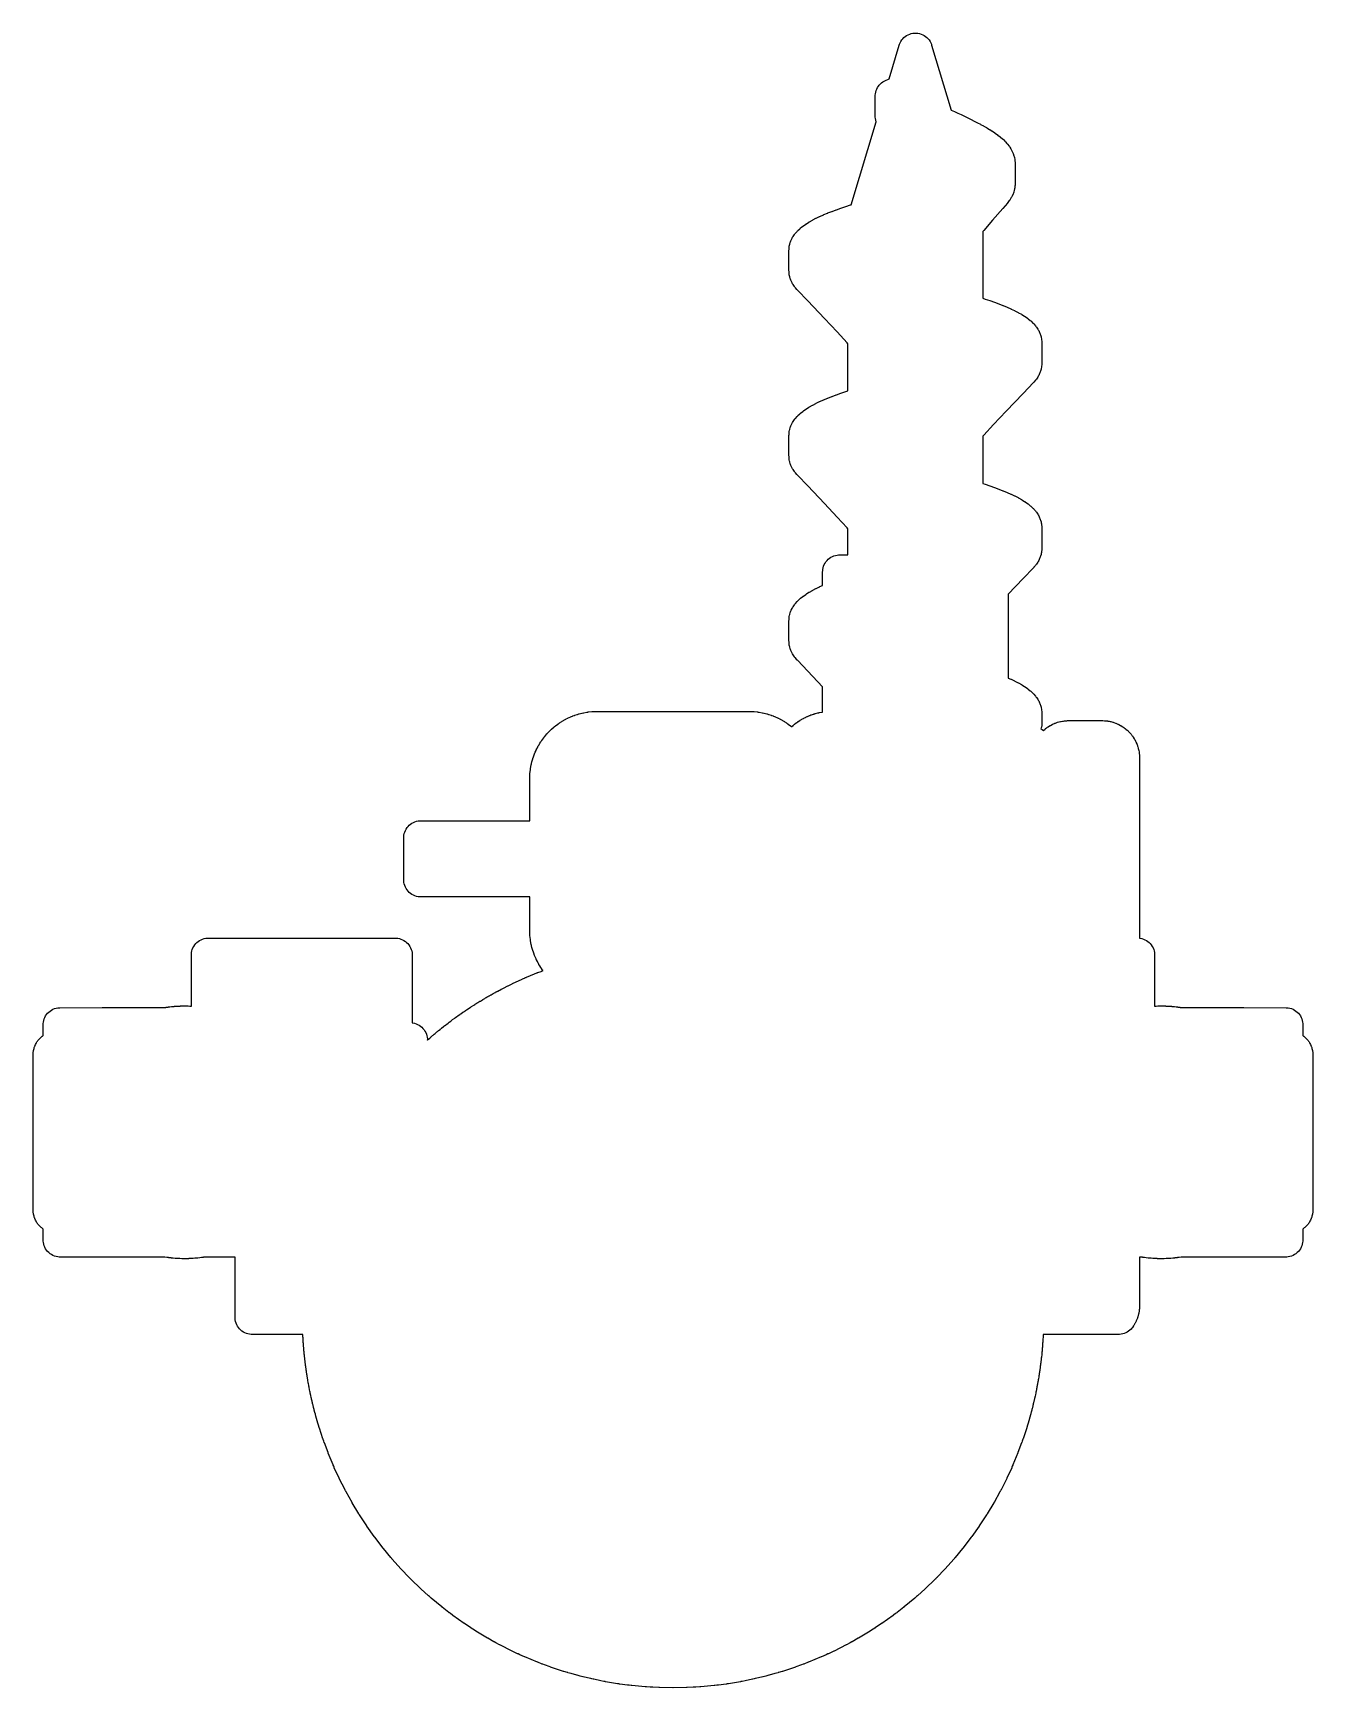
# Model space of a CAD drawing. Header units: metres. Extents: x -38 to 38, y -22 to 76.3.
import ezdxf

# ---------------------------------------------------------------- set-up
doc = ezdxf.new("R2010")
doc.units = ezdxf.units.M

msp = doc.modelspace()

# ---------------------------------------------------------------- linework, layer by layer
at = {"layer": 'CHANNEL'}
for p, q in [((13.451, 75.649), (13.485, 75.73)), ((13.485, 75.73), (13.531, 75.818)), ((13.531, 75.818), (13.586, 75.901)), ((13.586, 75.901), (13.649, 75.978)), ((13.649, 75.978), (13.72, 76.048)), ((13.72, 76.048), (13.796, 76.111)), ((13.796, 76.111), (13.879, 76.167)), ((13.879, 76.167), (13.967, 76.214)), ((13.967, 76.214), (14.059, 76.252)), ((14.059, 76.252), (14.154, 76.281)), ((14.154, 76.281), (14.251, 76.3)), ((14.251, 76.3), (14.35, 76.31)), ((14.35, 76.31), (14.45, 76.31)), ((14.45, 76.31), (14.549, 76.3)), ((14.549, 76.3), (14.646, 76.281)), ((14.646, 76.281), (14.741, 76.252)), ((14.741, 76.252), (14.833, 76.214)), ((14.833, 76.214), (14.921, 76.167)), ((14.921, 76.167), (15.004, 76.111)), ((15.004, 76.111), (15.08, 76.048)), ((15.08, 76.048), (15.151, 75.978)), ((15.151, 75.978), (15.214, 75.901)), ((15.214, 75.901), (15.269, 75.818)), ((15.269, 75.818), (15.315, 75.73)), ((15.315, 75.73), (15.349, 75.649)), ((12.833, 73.593), (13.436, 75.601)), ((13.436, 75.601), (13.451, 75.649)), ((15.349, 75.649), (15.364, 75.601)), ((15.364, 75.601), (16.523, 71.739)), ((12.024, 72.709), (12.042, 72.803)), ((12.042, 72.803), (12.068, 72.894)), ((12.068, 72.894), (12.104, 72.983)), ((12.104, 72.983), (12.147, 73.068)), ((12.147, 73.068), (12.198, 73.148)), ((12.198, 73.148), (12.256, 73.223)), ((12.256, 73.223), (12.321, 73.293)), ((12.321, 73.293), (12.393, 73.356)), ((12.393, 73.356), (12.47, 73.412)), ((12.47, 73.412), (12.542, 73.454)), ((12.542, 73.454), (12.585, 73.476)), ((12.585, 73.476), (12.833, 73.593)), ((12.015, 72.578), (12.016, 72.626)), ((12.015, 71.356), (12.015, 72.578)), ((12.016, 72.626), (12.024, 72.709)), ((10.589, 66.115), (12.068, 71.041)), ((12.016, 71.309), (12.015, 71.356)), ((12.024, 71.226), (12.016, 71.309)), ((12.041, 71.134), (12.024, 71.226)), ((12.067, 71.044), (12.041, 71.134)), ((12.068, 71.041), (12.067, 71.044)), ((16.523, 71.739), (16.716, 71.649)), ((16.716, 71.649), (16.915, 71.557)), ((16.915, 71.557), (17.113, 71.464)), ((17.113, 71.464), (17.311, 71.37)), ((17.311, 71.37), (17.508, 71.276)), ((17.508, 71.276), (17.703, 71.181)), ((17.703, 71.181), (17.895, 71.085)), ((17.895, 71.085), (18.084, 70.988)), ((18.084, 70.988), (18.266, 70.892)), ((18.266, 70.892), (18.273, 70.889)), ((18.273, 70.889), (18.447, 70.793)), ((18.447, 70.793), (18.455, 70.789)), ((18.455, 70.789), (18.624, 70.693)), ((18.624, 70.693), (18.63, 70.689)), ((18.63, 70.689), (18.637, 70.685)), ((18.637, 70.685), (18.795, 70.59)), ((18.795, 70.59), (18.803, 70.586)), ((18.803, 70.586), (18.811, 70.581)), ((18.811, 70.581), (18.962, 70.485)), ((18.962, 70.485), (18.97, 70.48)), ((18.97, 70.48), (18.98, 70.474)), ((18.98, 70.474), (19.123, 70.378)), ((19.123, 70.378), (19.133, 70.371)), ((19.133, 70.371), (19.143, 70.363)), ((19.143, 70.363), (19.278, 70.266)), ((19.278, 70.266), (19.289, 70.258)), ((19.289, 70.258), (19.302, 70.248)), ((19.302, 70.248), (19.428, 70.149)), ((19.428, 70.149), (19.44, 70.139)), ((19.44, 70.139), (19.454, 70.127)), ((19.454, 70.127), (19.571, 70.027)), ((19.571, 70.027), (19.587, 70.012)), ((19.587, 70.012), (19.603, 69.998)), ((19.603, 69.998), (19.708, 69.896)), ((19.708, 69.896), (19.726, 69.878)), ((19.726, 69.878), (19.743, 69.859)), ((19.743, 69.859), (19.838, 69.755)), ((19.838, 69.755), (19.858, 69.732)), ((19.858, 69.732), (19.877, 69.708)), ((19.877, 69.708), (19.96, 69.6)), ((19.96, 69.6), (19.982, 69.572)), ((19.982, 69.572), (20.002, 69.542)), ((20.002, 69.542), (20.073, 69.43)), ((20.073, 69.43), (20.094, 69.393)), ((20.094, 69.393), (20.114, 69.356)), ((20.114, 69.356), (20.171, 69.239)), ((20.171, 69.239), (20.191, 69.195)), ((20.191, 69.195), (20.208, 69.149)), ((20.208, 69.149), (20.25, 69.027)), ((20.25, 69.027), (20.266, 68.974)), ((20.266, 68.974), (20.278, 68.921)), ((20.278, 68.921), (20.3, 68.804)), ((20.3, 68.804), (20.307, 68.765)), ((20.307, 68.765), (20.313, 68.707)), ((20.313, 68.707), (20.315, 68.668)), ((20.315, 68.668), (20.319, 68.563)), ((20.319, 68.563), (20.319, 68.551)), ((20.319, 68.551), (20.319, 68.538)), ((20.319, 68.538), (20.319, 67.318)), ((20.271, 66.971), (20.237, 66.855)), ((20.281, 67.009), (20.271, 66.971)), ((20.293, 67.068), (20.281, 67.009)), ((20.298, 67.106), (20.293, 67.068)), ((20.313, 67.222), (20.298, 67.106)), ((20.318, 67.27), (20.313, 67.222)), ((20.319, 67.318), (20.318, 67.27)), ((9.708, 65.817), (9.978, 65.912)), ((9.978, 65.912), (10.26, 66.008)), ((10.26, 66.008), (10.551, 66.103)), ((10.551, 66.103), (10.589, 66.115)), ((19.583, 65.897), (18.972, 65.192)), ((19.861, 66.209), (19.583, 65.897)), ((19.876, 66.227), (19.861, 66.209)), ((19.892, 66.246), (19.876, 66.227)), ((19.976, 66.354), (19.892, 66.246)), ((20.002, 66.389), (19.976, 66.354)), ((20.026, 66.425), (20.002, 66.389)), ((20.097, 66.541), (20.026, 66.425)), ((20.122, 66.584), (20.097, 66.541)), ((20.144, 66.629), (20.122, 66.584)), ((20.199, 66.75), (20.144, 66.629)), ((20.22, 66.802), (20.199, 66.75)), ((20.237, 66.855), (20.22, 66.802)), ((7.744, 64.863), (7.886, 64.963)), ((7.886, 64.963), (7.903, 64.975)), ((7.903, 64.975), (7.921, 64.986)), ((7.921, 64.986), (8.077, 65.084)), ((8.077, 65.084), (8.091, 65.092)), ((8.091, 65.092), (8.106, 65.101)), ((8.106, 65.101), (8.278, 65.198)), ((8.278, 65.198), (8.29, 65.205)), ((8.29, 65.205), (8.303, 65.212)), ((8.303, 65.212), (8.489, 65.308)), ((8.489, 65.308), (8.499, 65.313)), ((8.499, 65.313), (8.51, 65.318)), ((8.51, 65.318), (8.711, 65.414)), ((8.711, 65.414), (8.719, 65.418)), ((8.719, 65.418), (8.729, 65.422)), ((8.729, 65.422), (8.942, 65.516)), ((8.942, 65.516), (8.95, 65.52)), ((8.95, 65.52), (8.958, 65.523)), ((8.958, 65.523), (9.185, 65.617)), ((9.185, 65.617), (9.191, 65.62)), ((9.191, 65.62), (9.199, 65.623)), ((9.199, 65.623), (9.438, 65.717)), ((9.438, 65.717), (9.447, 65.72)), ((9.447, 65.72), (9.701, 65.814)), ((9.701, 65.814), (9.708, 65.817)), ((18.972, 65.192), (18.457, 64.578)), ((6.969, 63.875), (6.981, 63.916)), ((6.981, 63.916), (7.005, 63.976)), ((7.005, 63.976), (7.022, 64.015)), ((7.022, 64.015), (7.079, 64.131)), ((7.079, 64.131), (7.105, 64.18)), ((7.105, 64.18), (7.134, 64.227)), ((7.134, 64.227), (7.213, 64.344)), ((7.213, 64.344), (7.24, 64.382)), ((7.24, 64.382), (7.27, 64.417)), ((7.27, 64.417), (7.366, 64.529)), ((7.366, 64.529), (7.391, 64.557)), ((7.391, 64.557), (7.418, 64.583)), ((7.418, 64.583), (7.53, 64.689)), ((7.53, 64.689), (7.553, 64.71)), ((7.553, 64.71), (7.576, 64.73)), ((7.576, 64.73), (7.704, 64.833)), ((7.704, 64.833), (7.724, 64.848)), ((7.724, 64.848), (7.744, 64.863)), ((18.412, 64.522), (18.41, 60.551)), ((18.457, 64.578), (18.412, 64.522)), ((6.89, 63.412), (6.891, 63.449)), ((6.89, 62.188), (6.89, 63.412)), ((6.891, 63.449), (6.894, 63.486)), ((6.894, 63.486), (6.905, 63.6)), ((6.905, 63.6), (6.91, 63.647)), ((6.91, 63.647), (6.924, 63.718)), ((6.924, 63.718), (6.936, 63.763)), ((6.936, 63.763), (6.969, 63.875)), ((6.891, 62.151), (6.89, 62.188)), ((6.894, 62.114), (6.891, 62.151)), ((6.905, 62), (6.894, 62.114)), ((6.91, 61.953), (6.905, 62)), ((6.924, 61.882), (6.91, 61.953)), ((6.936, 61.837), (6.924, 61.882)), ((6.969, 61.725), (6.936, 61.837)), ((6.981, 61.684), (6.969, 61.725)), ((7.005, 61.624), (6.981, 61.684)), ((7.022, 61.585), (7.005, 61.624)), ((7.079, 61.469), (7.022, 61.585)), ((7.105, 61.42), (7.079, 61.469)), ((7.134, 61.373), (7.105, 61.42)), ((7.213, 61.256), (7.134, 61.373)), ((7.24, 61.218), (7.213, 61.256)), ((7.27, 61.183), (7.24, 61.218)), ((7.362, 61.075), (7.27, 61.183)), ((7.376, 61.06), (7.362, 61.075)), ((7.391, 61.045), (7.376, 61.06)), ((8.008, 60.406), (7.391, 61.045)), ((9.008, 59.354), (8.008, 60.406)), ((18.41, 60.551), (18.54, 60.508)), ((18.54, 60.508), (18.821, 60.413)), ((18.821, 60.413), (19.089, 60.318)), ((19.089, 60.318), (19.096, 60.315)), ((19.096, 60.315), (19.35, 60.221)), ((19.35, 60.221), (19.359, 60.218)), ((19.359, 60.218), (19.601, 60.123)), ((19.601, 60.123), (19.607, 60.12)), ((19.607, 60.12), (19.615, 60.117)), ((19.615, 60.117), (19.841, 60.024)), ((19.841, 60.024), (19.848, 60.02)), ((19.848, 60.02), (19.857, 60.017)), ((19.857, 60.017), (20.07, 59.922)), ((9.756, 58.553), (9.008, 59.354)), ((20.07, 59.922), (20.079, 59.918)), ((20.079, 59.918), (20.089, 59.914)), ((20.089, 59.914), (20.289, 59.819)), ((20.289, 59.819), (20.299, 59.814)), ((20.299, 59.814), (20.31, 59.808)), ((20.31, 59.808), (20.496, 59.712)), ((20.496, 59.712), (20.508, 59.706)), ((20.508, 59.706), (20.521, 59.699)), ((20.521, 59.699), (20.693, 59.602)), ((20.693, 59.602), (20.706, 59.594)), ((20.706, 59.594), (20.721, 59.585)), ((20.721, 59.585), (20.879, 59.486)), ((20.879, 59.486), (20.897, 59.475)), ((20.897, 59.475), (20.914, 59.463)), ((20.914, 59.463), (21.056, 59.363)), ((21.056, 59.363), (21.076, 59.348)), ((21.076, 59.348), (21.096, 59.333)), ((21.096, 59.333), (21.224, 59.23)), ((21.224, 59.23), (21.247, 59.21)), ((21.247, 59.21), (21.27, 59.189)), ((21.27, 59.189), (21.382, 59.083)), ((21.382, 59.083), (21.409, 59.057)), ((21.409, 59.057), (21.434, 59.029)), ((21.434, 59.029), (21.53, 58.917)), ((10.34, 57.914), (9.756, 58.553)), ((21.53, 58.917), (21.56, 58.882)), ((21.56, 58.882), (21.587, 58.844)), ((21.587, 58.844), (21.666, 58.727)), ((21.666, 58.727), (21.695, 58.68)), ((21.695, 58.68), (21.721, 58.631)), ((21.721, 58.631), (21.778, 58.515)), ((21.778, 58.515), (21.795, 58.476)), ((21.795, 58.476), (21.819, 58.416)), ((21.819, 58.416), (21.831, 58.375)), ((21.831, 58.375), (21.864, 58.263)), ((21.864, 58.263), (21.876, 58.218)), ((21.876, 58.218), (21.89, 58.147)), ((21.89, 58.147), (21.895, 58.1)), ((21.895, 58.1), (21.906, 57.986)), ((10.39, 57.857), (10.34, 57.914)), ((10.39, 55.051), (10.39, 57.857)), ((21.906, 57.986), (21.909, 57.949)), ((21.909, 57.949), (21.91, 57.912)), ((21.91, 57.912), (21.91, 56.688)), ((21.778, 56.085), (21.721, 55.969)), ((21.795, 56.124), (21.778, 56.085)), ((21.819, 56.184), (21.795, 56.124)), ((21.831, 56.225), (21.819, 56.184)), ((21.864, 56.337), (21.831, 56.225)), ((21.876, 56.382), (21.864, 56.337)), ((21.89, 56.453), (21.876, 56.382)), ((21.895, 56.5), (21.89, 56.453)), ((21.906, 56.614), (21.895, 56.5)), ((21.909, 56.651), (21.906, 56.614)), ((21.91, 56.688), (21.909, 56.651)), ((21.409, 55.545), (20.793, 54.906)), ((21.424, 55.56), (21.409, 55.545)), ((21.438, 55.575), (21.424, 55.56)), ((21.53, 55.683), (21.438, 55.575)), ((21.56, 55.718), (21.53, 55.683)), ((21.587, 55.756), (21.56, 55.718)), ((21.666, 55.873), (21.587, 55.756)), ((21.695, 55.92), (21.666, 55.873)), ((21.721, 55.969), (21.695, 55.92)), ((7.921, 53.986), (8.077, 54.084)), ((8.077, 54.084), (8.091, 54.092)), ((8.091, 54.092), (8.106, 54.101)), ((8.106, 54.101), (8.278, 54.198)), ((8.278, 54.198), (8.29, 54.205)), ((8.29, 54.205), (8.303, 54.212)), ((8.303, 54.212), (8.489, 54.308)), ((8.489, 54.308), (8.499, 54.313)), ((8.499, 54.313), (8.51, 54.318)), ((8.51, 54.318), (8.711, 54.414)), ((8.711, 54.414), (8.719, 54.418)), ((8.719, 54.418), (8.729, 54.422)), ((8.729, 54.422), (8.942, 54.516)), ((8.942, 54.516), (8.95, 54.52)), ((8.95, 54.52), (8.958, 54.523)), ((8.958, 54.523), (9.185, 54.617)), ((9.185, 54.617), (9.191, 54.62)), ((9.191, 54.62), (9.199, 54.623)), ((9.199, 54.623), (9.438, 54.717)), ((9.438, 54.717), (9.447, 54.72)), ((9.447, 54.72), (9.701, 54.814)), ((9.701, 54.814), (9.708, 54.817)), ((9.708, 54.817), (9.978, 54.912)), ((9.978, 54.912), (10.26, 55.008)), ((10.26, 55.008), (10.39, 55.051)), ((20.793, 54.906), (19.792, 53.854)), ((7.022, 53.015), (7.079, 53.131)), ((7.079, 53.131), (7.105, 53.18)), ((7.105, 53.18), (7.134, 53.227)), ((7.134, 53.227), (7.213, 53.344)), ((7.213, 53.344), (7.24, 53.382)), ((7.24, 53.382), (7.27, 53.417)), ((7.27, 53.417), (7.366, 53.529)), ((7.366, 53.529), (7.391, 53.557)), ((7.391, 53.557), (7.418, 53.583)), ((7.418, 53.583), (7.53, 53.689)), ((7.53, 53.689), (7.553, 53.71)), ((7.553, 53.71), (7.576, 53.73)), ((7.576, 53.73), (7.704, 53.833)), ((7.704, 53.833), (7.724, 53.848)), ((7.724, 53.848), (7.744, 53.863)), ((7.744, 53.863), (7.886, 53.963)), ((7.886, 53.963), (7.903, 53.975)), ((7.903, 53.975), (7.921, 53.986)), ((19.792, 53.854), (19.044, 53.053)), ((6.89, 52.412), (6.891, 52.449)), ((6.89, 51.188), (6.89, 52.412)), ((6.891, 52.449), (6.894, 52.486)), ((6.894, 52.486), (6.905, 52.6)), ((6.905, 52.6), (6.91, 52.647)), ((6.91, 52.647), (6.924, 52.718)), ((6.924, 52.718), (6.936, 52.763)), ((6.936, 52.763), (6.969, 52.875)), ((6.969, 52.875), (6.981, 52.916)), ((6.981, 52.916), (7.005, 52.976)), ((7.005, 52.976), (7.022, 53.015)), ((18.461, 52.414), (18.41, 52.358)), ((18.41, 52.358), (18.41, 49.551)), ((19.044, 53.053), (18.461, 52.414)), ((6.891, 51.151), (6.89, 51.188)), ((6.894, 51.114), (6.891, 51.151)), ((6.905, 51), (6.894, 51.114)), ((6.91, 50.953), (6.905, 51)), ((6.924, 50.882), (6.91, 50.953)), ((6.936, 50.837), (6.924, 50.882)), ((6.969, 50.725), (6.936, 50.837)), ((6.981, 50.684), (6.969, 50.725)), ((7.005, 50.624), (6.981, 50.684)), ((7.022, 50.585), (7.005, 50.624)), ((7.079, 50.469), (7.022, 50.585)), ((7.105, 50.42), (7.079, 50.469)), ((7.134, 50.373), (7.105, 50.42)), ((7.213, 50.256), (7.134, 50.373)), ((7.24, 50.218), (7.213, 50.256)), ((7.27, 50.183), (7.24, 50.218)), ((7.362, 50.075), (7.27, 50.183)), ((7.376, 50.06), (7.362, 50.075)), ((7.391, 50.045), (7.376, 50.06)), ((8.008, 49.406), (7.391, 50.045)), ((9.008, 48.354), (8.008, 49.406)), ((18.41, 49.551), (18.54, 49.508)), ((18.54, 49.508), (18.821, 49.413)), ((18.821, 49.413), (19.089, 49.318)), ((19.089, 49.318), (19.096, 49.315)), ((19.096, 49.315), (19.35, 49.221)), ((19.35, 49.221), (19.359, 49.218)), ((19.359, 49.218), (19.601, 49.123)), ((9.756, 47.553), (9.008, 48.354)), ((19.601, 49.123), (19.607, 49.12)), ((19.607, 49.12), (19.615, 49.117)), ((19.615, 49.117), (19.841, 49.024)), ((19.841, 49.024), (19.848, 49.02)), ((19.848, 49.02), (19.857, 49.017)), ((19.857, 49.017), (20.07, 48.922)), ((20.07, 48.922), (20.079, 48.918)), ((20.079, 48.918), (20.089, 48.914)), ((20.089, 48.914), (20.289, 48.819)), ((20.289, 48.819), (20.299, 48.814)), ((20.299, 48.814), (20.31, 48.808)), ((20.31, 48.808), (20.496, 48.712)), ((20.496, 48.712), (20.508, 48.706)), ((20.508, 48.706), (20.521, 48.699)), ((20.521, 48.699), (20.693, 48.602)), ((20.693, 48.602), (20.706, 48.594)), ((20.706, 48.594), (20.721, 48.585)), ((20.721, 48.585), (20.879, 48.486)), ((20.879, 48.486), (20.897, 48.475)), ((20.897, 48.475), (20.914, 48.463)), ((20.914, 48.463), (21.056, 48.363)), ((21.056, 48.363), (21.076, 48.348)), ((21.076, 48.348), (21.096, 48.333)), ((21.096, 48.333), (21.224, 48.23)), ((21.224, 48.23), (21.247, 48.21)), ((21.247, 48.21), (21.27, 48.189)), ((21.27, 48.189), (21.382, 48.083)), ((10.34, 46.914), (9.756, 47.553)), ((21.382, 48.083), (21.409, 48.057)), ((21.409, 48.057), (21.434, 48.029)), ((21.434, 48.029), (21.53, 47.917)), ((21.53, 47.917), (21.56, 47.882)), ((21.56, 47.882), (21.587, 47.844)), ((21.587, 47.844), (21.666, 47.727)), ((21.666, 47.727), (21.695, 47.68)), ((21.695, 47.68), (21.721, 47.631)), ((21.721, 47.631), (21.778, 47.515)), ((21.778, 47.515), (21.795, 47.476)), ((21.795, 47.476), (21.819, 47.416)), ((21.819, 47.416), (21.831, 47.375)), ((21.831, 47.375), (21.864, 47.263)), ((21.864, 47.263), (21.876, 47.218)), ((21.876, 47.218), (21.89, 47.147)), ((10.39, 46.857), (10.34, 46.914)), ((10.39, 45.31), (10.39, 46.857)), ((21.89, 47.147), (21.895, 47.1)), ((21.895, 47.1), (21.906, 46.986)), ((21.906, 46.986), (21.909, 46.949)), ((21.909, 46.949), (21.91, 46.912)), ((21.91, 46.912), (21.91, 45.688)), ((9.468, 45.214), (9.559, 45.252)), ((9.559, 45.252), (9.654, 45.281)), ((9.654, 45.281), (9.752, 45.3)), ((9.752, 45.3), (9.839, 45.309)), ((9.839, 45.309), (9.888, 45.31)), ((9.888, 45.31), (10.39, 45.31)), ((21.864, 45.337), (21.831, 45.225)), ((21.876, 45.382), (21.864, 45.337)), ((21.89, 45.453), (21.876, 45.382)), ((21.895, 45.5), (21.89, 45.453)), ((21.906, 45.614), (21.895, 45.5)), ((21.909, 45.651), (21.906, 45.614)), ((21.91, 45.688), (21.909, 45.651)), ((8.89, 44.312), (8.891, 44.361)), ((8.89, 43.493), (8.89, 44.312)), ((8.891, 44.361), (8.9, 44.448)), ((8.9, 44.448), (8.919, 44.546)), ((8.919, 44.546), (8.948, 44.641)), ((8.948, 44.641), (8.986, 44.732)), ((8.986, 44.732), (9.033, 44.82)), ((9.033, 44.82), (9.088, 44.902)), ((9.088, 44.902), (9.151, 44.979)), ((9.151, 44.979), (9.221, 45.049)), ((9.221, 45.049), (9.298, 45.112)), ((9.298, 45.112), (9.38, 45.167)), ((9.38, 45.167), (9.468, 45.214)), ((21.409, 44.545), (20.793, 43.906)), ((21.424, 44.56), (21.409, 44.545)), ((21.438, 44.575), (21.424, 44.56)), ((21.53, 44.683), (21.438, 44.575)), ((21.56, 44.718), (21.53, 44.683)), ((21.587, 44.756), (21.56, 44.718)), ((21.666, 44.873), (21.587, 44.756)), ((21.695, 44.92), (21.666, 44.873)), ((21.721, 44.969), (21.695, 44.92)), ((21.778, 45.085), (21.721, 44.969)), ((21.795, 45.124), (21.778, 45.085)), ((21.819, 45.184), (21.795, 45.124)), ((21.831, 45.225), (21.819, 45.184)), ((8.303, 43.212), (8.489, 43.308)), ((8.489, 43.308), (8.499, 43.313)), ((8.499, 43.313), (8.51, 43.318)), ((8.51, 43.318), (8.711, 43.413)), ((8.711, 43.413), (8.719, 43.418)), ((8.719, 43.418), (8.729, 43.422)), ((8.729, 43.422), (8.89, 43.493)), ((20.793, 43.906), (19.91, 42.978)), ((7.134, 42.227), (7.213, 42.344)), ((7.213, 42.344), (7.24, 42.382)), ((7.24, 42.382), (7.27, 42.417)), ((7.27, 42.417), (7.366, 42.529)), ((7.366, 42.529), (7.391, 42.557)), ((7.391, 42.557), (7.418, 42.583)), ((7.418, 42.583), (7.53, 42.689)), ((7.53, 42.689), (7.553, 42.71)), ((7.553, 42.71), (7.576, 42.73)), ((7.576, 42.73), (7.704, 42.833)), ((7.704, 42.833), (7.724, 42.848)), ((7.724, 42.848), (7.744, 42.863)), ((7.744, 42.863), (7.886, 42.963)), ((7.886, 42.963), (7.903, 42.975)), ((7.903, 42.975), (7.921, 42.986)), ((7.921, 42.986), (8.077, 43.084)), ((8.077, 43.084), (8.091, 43.092)), ((8.091, 43.092), (8.106, 43.101)), ((8.106, 43.101), (8.278, 43.198)), ((8.278, 43.198), (8.29, 43.205)), ((8.29, 43.205), (8.303, 43.212)), ((19.91, 42.978), (19.91, 37.993)), ((6.89, 41.412), (6.891, 41.449)), ((6.89, 40.188), (6.89, 41.412)), ((6.891, 41.449), (6.894, 41.486)), ((6.894, 41.486), (6.905, 41.6)), ((6.905, 41.6), (6.91, 41.647)), ((6.91, 41.647), (6.924, 41.718)), ((6.924, 41.718), (6.936, 41.763)), ((6.936, 41.763), (6.969, 41.875)), ((6.969, 41.875), (6.981, 41.916)), ((6.981, 41.916), (7.005, 41.976)), ((7.005, 41.976), (7.022, 42.015)), ((7.022, 42.015), (7.079, 42.131)), ((7.079, 42.131), (7.105, 42.18)), ((7.105, 42.18), (7.134, 42.227)), ((6.891, 40.151), (6.89, 40.188)), ((6.894, 40.114), (6.891, 40.151)), ((6.905, 40), (6.894, 40.114)), ((6.91, 39.953), (6.905, 40)), ((6.924, 39.882), (6.91, 39.953)), ((6.936, 39.837), (6.924, 39.882)), ((6.969, 39.725), (6.936, 39.837)), ((6.981, 39.684), (6.969, 39.725)), ((7.005, 39.624), (6.981, 39.684)), ((7.022, 39.585), (7.005, 39.624)), ((7.079, 39.469), (7.022, 39.585)), ((7.105, 39.42), (7.079, 39.469)), ((7.134, 39.373), (7.105, 39.42)), ((7.213, 39.256), (7.134, 39.373)), ((7.24, 39.218), (7.213, 39.256)), ((7.27, 39.183), (7.24, 39.218)), ((7.362, 39.075), (7.27, 39.183)), ((7.376, 39.06), (7.362, 39.075)), ((7.391, 39.045), (7.376, 39.06)), ((8.008, 38.406), (7.391, 39.045)), ((8.89, 37.478), (8.008, 38.406)), ((8.89, 35.973), (8.89, 37.478)), ((19.91, 37.993), (20.07, 37.922)), ((20.07, 37.922), (20.079, 37.918)), ((20.079, 37.918), (20.089, 37.914)), ((20.089, 37.914), (20.289, 37.819)), ((20.289, 37.819), (20.299, 37.814)), ((20.299, 37.814), (20.31, 37.808)), ((20.31, 37.808), (20.496, 37.712)), ((20.496, 37.712), (20.508, 37.706)), ((20.508, 37.706), (20.521, 37.699)), ((20.521, 37.699), (20.693, 37.602)), ((20.693, 37.602), (20.706, 37.594)), ((20.706, 37.594), (20.721, 37.585)), ((20.721, 37.585), (20.879, 37.486)), ((20.879, 37.486), (20.897, 37.475)), ((20.897, 37.475), (20.914, 37.463)), ((20.914, 37.463), (21.056, 37.363)), ((21.056, 37.363), (21.076, 37.348)), ((21.076, 37.348), (21.096, 37.333)), ((21.096, 37.333), (21.224, 37.23)), ((21.224, 37.23), (21.247, 37.21)), ((21.247, 37.21), (21.27, 37.189)), ((21.27, 37.189), (21.382, 37.083)), ((21.382, 37.083), (21.409, 37.057)), ((21.409, 37.057), (21.434, 37.029)), ((21.434, 37.029), (21.53, 36.917)), ((21.53, 36.917), (21.56, 36.882)), ((21.56, 36.882), (21.587, 36.844)), ((21.587, 36.844), (21.666, 36.727)), ((21.666, 36.727), (21.695, 36.68)), ((21.695, 36.68), (21.721, 36.631)), ((21.721, 36.631), (21.778, 36.515)), ((21.778, 36.515), (21.795, 36.476)), ((21.795, 36.476), (21.819, 36.416)), ((21.819, 36.416), (21.831, 36.375)), ((-6.742, 35.324), (-6.609, 35.41)), ((-6.609, 35.41), (-6.598, 35.417)), ((-6.598, 35.417), (-6.586, 35.425)), ((-6.586, 35.425), (-6.512, 35.468)), ((-6.512, 35.468), (-6.502, 35.474)), ((-6.502, 35.474), (-6.49, 35.481)), ((-6.49, 35.481), (-6.368, 35.548)), ((-6.368, 35.548), (-6.356, 35.555)), ((-6.356, 35.555), (-6.343, 35.561)), ((-6.343, 35.561), (-6.25, 35.608)), ((-6.25, 35.608), (-6.24, 35.613)), ((-6.24, 35.613), (-6.228, 35.619)), ((-6.228, 35.619), (-6.117, 35.669)), ((-6.117, 35.669), (-6.105, 35.675)), ((-6.105, 35.675), (-6.092, 35.68)), ((-6.092, 35.68), (-5.979, 35.727)), ((-5.979, 35.727), (-5.968, 35.732)), ((-5.968, 35.732), (-5.955, 35.737)), ((-5.955, 35.737), (-5.859, 35.773)), ((-5.859, 35.773), (-5.847, 35.777)), ((-5.847, 35.777), (-5.833, 35.782)), ((-5.833, 35.782), (-5.699, 35.826)), ((-5.699, 35.826), (-5.688, 35.83)), ((-5.688, 35.83), (-5.675, 35.834)), ((-5.675, 35.834), (-5.594, 35.858)), ((-5.594, 35.858), (-5.582, 35.861)), ((-5.582, 35.861), (-5.568, 35.865)), ((-5.568, 35.865), (-5.413, 35.905)), ((-5.413, 35.905), (-5.401, 35.907)), ((-5.401, 35.907), (-5.388, 35.91)), ((-5.388, 35.91), (-5.324, 35.924)), ((-5.324, 35.924), (-5.311, 35.927)), ((-5.311, 35.927), (-5.297, 35.93)), ((-5.297, 35.93), (-5.122, 35.961)), ((-5.122, 35.961), (-5.11, 35.963)), ((-5.11, 35.963), (-5.097, 35.965)), ((-5.097, 35.965), (-5.05, 35.972)), ((-5.05, 35.972), (-5.037, 35.974)), ((-5.037, 35.974), (-5.023, 35.976)), ((-5.023, 35.976), (-4.823, 35.997)), ((-4.823, 35.997), (-4.805, 35.998)), ((-4.805, 35.998), (-4.785, 36)), ((-4.785, 36), (-4.775, 36.001)), ((-4.775, 36.001), (-4.748, 36.002)), ((-4.748, 36.002), (-4.531, 36.01)), ((-4.531, 36.01), (-4.519, 36.01)), ((-4.519, 36.01), (-4.505, 36.01)), ((-4.505, 36.01), (4.504, 36.01)), ((4.504, 36.01), (4.516, 36.01)), ((4.516, 36.01), (4.529, 36.01)), ((4.529, 36.01), (4.748, 36.002)), ((4.748, 36.002), (4.775, 36.001)), ((4.775, 36.001), (4.787, 36)), ((4.787, 36), (4.797, 35.999)), ((4.797, 35.999), (4.823, 35.997)), ((4.823, 35.997), (5.021, 35.976)), ((5.021, 35.976), (5.034, 35.974)), ((5.034, 35.974), (5.049, 35.972)), ((5.049, 35.972), (5.096, 35.966)), ((5.096, 35.966), (5.107, 35.964)), ((5.107, 35.964), (5.12, 35.962)), ((5.12, 35.962), (5.296, 35.93)), ((5.296, 35.93), (5.309, 35.928)), ((5.309, 35.928), (5.323, 35.925)), ((5.323, 35.925), (5.387, 35.911)), ((5.387, 35.911), (5.399, 35.908)), ((5.399, 35.908), (5.412, 35.905)), ((5.412, 35.905), (5.566, 35.865)), ((5.566, 35.865), (5.579, 35.862)), ((5.579, 35.862), (5.593, 35.858)), ((5.593, 35.858), (5.674, 35.834)), ((5.674, 35.834), (5.685, 35.831)), ((5.685, 35.831), (5.698, 35.827)), ((5.698, 35.827), (5.832, 35.782)), ((5.832, 35.782), (5.844, 35.778)), ((5.844, 35.778), (5.858, 35.773)), ((5.858, 35.773), (5.954, 35.737)), ((5.954, 35.737), (5.965, 35.733)), ((5.965, 35.733), (5.978, 35.728)), ((5.978, 35.728), (6.091, 35.681)), ((6.091, 35.681), (6.103, 35.676)), ((6.103, 35.676), (6.116, 35.67)), ((6.116, 35.67), (6.227, 35.619)), ((6.227, 35.619), (6.237, 35.614)), ((6.237, 35.614), (6.249, 35.608)), ((6.249, 35.608), (6.342, 35.562)), ((6.342, 35.562), (6.354, 35.556)), ((6.354, 35.556), (6.366, 35.549)), ((6.366, 35.549), (6.489, 35.482)), ((6.489, 35.482), (6.5, 35.476)), ((6.5, 35.476), (6.511, 35.469)), ((6.511, 35.469), (6.584, 35.426)), ((6.584, 35.426), (6.596, 35.419)), ((6.596, 35.419), (6.608, 35.411)), ((6.608, 35.411), (6.741, 35.325)), ((7.414, 35.394), (7.424, 35.401)), ((7.424, 35.401), (7.435, 35.409)), ((7.435, 35.409), (7.528, 35.469)), ((7.528, 35.469), (7.539, 35.476)), ((7.539, 35.476), (7.552, 35.484)), ((7.552, 35.484), (7.634, 35.533)), ((7.634, 35.533), (7.644, 35.539)), ((7.644, 35.539), (7.656, 35.546)), ((7.656, 35.546), (7.742, 35.594)), ((7.742, 35.594), (7.753, 35.6)), ((7.753, 35.6), (7.766, 35.607)), ((7.766, 35.607), (7.863, 35.655)), ((7.863, 35.655), (7.874, 35.661)), ((7.874, 35.661), (7.886, 35.667)), ((7.886, 35.667), (7.964, 35.703)), ((7.964, 35.703), (7.976, 35.708)), ((7.976, 35.708), (7.989, 35.714)), ((7.989, 35.714), (8.101, 35.761)), ((8.101, 35.761), (8.112, 35.765)), ((8.112, 35.765), (8.125, 35.77)), ((8.125, 35.77), (8.193, 35.796)), ((8.193, 35.796), (8.205, 35.8)), ((8.205, 35.8), (8.219, 35.805)), ((8.219, 35.805), (8.346, 35.848)), ((8.346, 35.848), (8.357, 35.851)), ((8.357, 35.851), (8.37, 35.856)), ((8.37, 35.856), (8.428, 35.873)), ((8.428, 35.873), (8.44, 35.876)), ((8.44, 35.876), (8.455, 35.88)), ((8.455, 35.88), (8.596, 35.917)), ((8.596, 35.917), (8.608, 35.919)), ((8.608, 35.919), (8.621, 35.923)), ((8.621, 35.923), (8.668, 35.933)), ((8.668, 35.933), (8.681, 35.935)), ((8.681, 35.935), (8.695, 35.938)), ((8.695, 35.938), (8.855, 35.967)), ((8.855, 35.967), (8.881, 35.971)), ((8.881, 35.971), (8.89, 35.973)), ((21.831, 36.375), (21.864, 36.263)), ((21.864, 36.263), (21.876, 36.218)), ((21.876, 36.218), (21.89, 36.147)), ((21.89, 36.147), (21.895, 36.1)), ((21.895, 36.1), (21.906, 35.986)), ((21.906, 35.986), (21.909, 35.949)), ((21.909, 35.949), (21.91, 35.912)), ((21.91, 35.912), (21.91, 35.308)), ((22.936, 35.384), (23.008, 35.405)), ((23.008, 35.405), (23.057, 35.415)), ((23.057, 35.415), (23.144, 35.431)), ((23.144, 35.431), (23.165, 35.435)), ((23.165, 35.435), (23.187, 35.438)), ((23.187, 35.438), (23.258, 35.447)), ((23.258, 35.447), (23.307, 35.452)), ((23.307, 35.452), (23.347, 35.453)), ((23.347, 35.453), (23.35, 35.453)), ((23.35, 35.453), (23.356, 35.453)), ((23.356, 35.453), (23.371, 35.454)), ((23.371, 35.454), (23.384, 35.453)), ((23.384, 35.453), (23.439, 35.459)), ((23.439, 35.459), (23.488, 35.46)), ((23.488, 35.46), (25.504, 35.46)), ((25.504, 35.46), (25.517, 35.46)), ((25.517, 35.46), (25.532, 35.46)), ((25.532, 35.46), (25.636, 35.456)), ((25.636, 35.456), (25.665, 35.454)), ((25.665, 35.454), (25.694, 35.451)), ((25.694, 35.451), (25.802, 35.439)), ((25.802, 35.439), (25.837, 35.434)), ((25.837, 35.434), (25.871, 35.428)), ((25.871, 35.428), (25.918, 35.419)), ((25.918, 35.419), (25.963, 35.411)), ((25.963, 35.411), (26.013, 35.4)), ((26.013, 35.4), (26.124, 35.37)), ((-7.799, 34.279), (-7.676, 34.448)), ((-7.676, 34.448), (-7.668, 34.458)), ((-7.668, 34.458), (-7.659, 34.47)), ((-7.659, 34.47), (-7.635, 34.5)), ((-7.635, 34.5), (-7.627, 34.51)), ((-7.627, 34.51), (-7.618, 34.521)), ((-7.618, 34.521), (-7.487, 34.675)), ((-7.487, 34.675), (-7.478, 34.685)), ((-7.478, 34.685), (-7.468, 34.696)), ((-7.468, 34.696), (-7.44, 34.727)), ((-7.44, 34.727), (-7.431, 34.736)), ((-7.431, 34.736), (-7.421, 34.747)), ((-7.421, 34.747), (-7.281, 34.889)), ((-7.281, 34.889), (-7.272, 34.898)), ((-7.272, 34.898), (-7.261, 34.908)), ((-7.261, 34.908), (-7.229, 34.939)), ((-7.229, 34.939), (-7.219, 34.947)), ((-7.219, 34.947), (-7.208, 34.957)), ((-7.208, 34.957), (-7.06, 35.086)), ((-7.06, 35.086), (-7.05, 35.094)), ((-7.05, 35.094), (-7.039, 35.104)), ((-7.039, 35.104), (-7.002, 35.134)), ((-7.002, 35.134), (-6.993, 35.141)), ((-6.993, 35.141), (-6.982, 35.149)), ((-6.982, 35.149), (-6.84, 35.256)), ((-6.84, 35.256), (-6.83, 35.264)), ((-6.83, 35.264), (-6.818, 35.272)), ((-6.818, 35.272), (-6.763, 35.31)), ((-6.763, 35.31), (-6.754, 35.317)), ((-6.754, 35.317), (-6.742, 35.324)), ((6.741, 35.325), (6.751, 35.318)), ((6.751, 35.318), (6.762, 35.311)), ((6.762, 35.311), (6.817, 35.273)), ((6.817, 35.273), (6.827, 35.265)), ((6.827, 35.265), (6.839, 35.257)), ((6.839, 35.257), (6.981, 35.15)), ((6.981, 35.15), (6.991, 35.143)), ((6.991, 35.143), (7.001, 35.134)), ((7.001, 35.134), (7.038, 35.104)), ((7.038, 35.104), (7.043, 35.1)), ((7.043, 35.1), (7.13, 35.177)), ((7.13, 35.177), (7.139, 35.185)), ((7.139, 35.185), (7.151, 35.195)), ((7.151, 35.195), (7.205, 35.239)), ((7.205, 35.239), (7.215, 35.247)), ((7.215, 35.247), (7.225, 35.255)), ((7.225, 35.255), (7.324, 35.33)), ((7.324, 35.33), (7.334, 35.338)), ((7.334, 35.338), (7.346, 35.346)), ((7.346, 35.346), (7.414, 35.394)), ((21.881, 35.074), (21.859, 35.002)), ((21.859, 35.002), (21.953, 34.908)), ((21.9, 35.172), (21.881, 35.074)), ((21.909, 35.259), (21.9, 35.172)), ((21.91, 35.308), (21.909, 35.259)), ((21.953, 34.908), (21.973, 34.888)), ((21.973, 34.888), (21.992, 34.866)), ((21.992, 34.866), (21.993, 34.865)), ((21.993, 34.865), (21.999, 34.871)), ((21.999, 34.871), (22.016, 34.886)), ((22.016, 34.886), (22.032, 34.901)), ((22.032, 34.901), (22.1, 34.96)), ((22.1, 34.96), (22.131, 34.985)), ((22.131, 34.985), (22.163, 35.009)), ((22.163, 35.009), (22.191, 35.028)), ((22.191, 35.028), (22.201, 35.037)), ((22.201, 35.037), (22.238, 35.065)), ((22.238, 35.065), (22.278, 35.091)), ((22.278, 35.091), (22.374, 35.151)), ((22.374, 35.151), (22.396, 35.164)), ((22.396, 35.164), (22.418, 35.176)), ((22.418, 35.176), (22.513, 35.227)), ((22.513, 35.227), (22.542, 35.242)), ((22.542, 35.242), (22.572, 35.256)), ((22.572, 35.256), (22.611, 35.272)), ((22.611, 35.272), (22.661, 35.294)), ((22.661, 35.294), (22.688, 35.305)), ((22.688, 35.305), (22.715, 35.316)), ((22.715, 35.316), (22.802, 35.347)), ((22.802, 35.347), (22.849, 35.362)), ((22.849, 35.362), (22.924, 35.381)), ((22.924, 35.381), (22.927, 35.381)), ((22.927, 35.381), (22.936, 35.384)), ((22.936, 35.384), (22.936, 35.384)), ((26.124, 35.37), (26.151, 35.362)), ((26.151, 35.362), (26.179, 35.353)), ((26.179, 35.353), (26.282, 35.317)), ((26.282, 35.317), (26.312, 35.305)), ((26.312, 35.305), (26.343, 35.293)), ((26.343, 35.293), (26.389, 35.272)), ((26.389, 35.272), (26.42, 35.259)), ((26.42, 35.259), (26.452, 35.245)), ((26.452, 35.245), (26.483, 35.229)), ((26.483, 35.229), (26.58, 35.178)), ((26.58, 35.178), (26.605, 35.164)), ((26.605, 35.164), (26.63, 35.149)), ((26.63, 35.149), (26.722, 35.091)), ((26.722, 35.091), (26.748, 35.074)), ((26.748, 35.074), (26.774, 35.056)), ((26.774, 35.056), (26.806, 35.032)), ((26.806, 35.032), (26.852, 34.998)), ((26.852, 34.998), (26.876, 34.98)), ((26.876, 34.98), (26.9, 34.96)), ((26.9, 34.96), (26.983, 34.888)), ((26.983, 34.888), (27.009, 34.865)), ((27.009, 34.865), (27.033, 34.841)), ((27.033, 34.841), (27.121, 34.751)), ((27.121, 34.751), (27.136, 34.734)), ((27.136, 34.734), (27.151, 34.718)), ((27.151, 34.718), (27.21, 34.65)), ((27.21, 34.65), (27.235, 34.619)), ((27.235, 34.619), (27.259, 34.587)), ((27.259, 34.587), (27.278, 34.559)), ((27.278, 34.559), (27.287, 34.549)), ((27.287, 34.549), (27.315, 34.512)), ((27.315, 34.512), (27.341, 34.472)), ((27.341, 34.472), (27.401, 34.376)), ((-8.25, 33.419), (-8.243, 33.438)), ((-8.243, 33.438), (-8.237, 33.455)), ((-8.237, 33.455), (-8.233, 33.465)), ((-8.233, 33.465), (-8.222, 33.492)), ((-8.222, 33.492), (-8.182, 33.583)), ((-8.182, 33.583), (-8.136, 33.691)), ((-8.136, 33.691), (-8.124, 33.717)), ((-8.124, 33.717), (-8.118, 33.728)), ((-8.118, 33.728), (-8.113, 33.74)), ((-8.113, 33.74), (-8.1, 33.766)), ((-8.1, 33.766), (-8.054, 33.853)), ((-8.054, 33.853), (-8.001, 33.954)), ((-8.001, 33.954), (-7.988, 33.979)), ((-7.988, 33.979), (-7.98, 33.992)), ((-7.98, 33.992), (-7.973, 34.005)), ((-7.973, 34.005), (-7.958, 34.03)), ((-7.958, 34.03), (-7.906, 34.113)), ((-7.906, 34.113), (-7.848, 34.207)), ((-7.848, 34.207), (-7.832, 34.231)), ((-7.832, 34.231), (-7.823, 34.245)), ((-7.823, 34.245), (-7.815, 34.257)), ((-7.815, 34.257), (-7.799, 34.279)), ((27.401, 34.376), (27.414, 34.354)), ((27.414, 34.354), (27.426, 34.332)), ((27.426, 34.332), (27.477, 34.237)), ((27.477, 34.237), (27.492, 34.208)), ((27.492, 34.208), (27.506, 34.178)), ((27.506, 34.178), (27.522, 34.139)), ((27.522, 34.139), (27.544, 34.089)), ((27.544, 34.089), (27.555, 34.062)), ((27.555, 34.062), (27.566, 34.035)), ((27.566, 34.035), (27.597, 33.948)), ((27.597, 33.948), (27.612, 33.901)), ((27.612, 33.901), (27.631, 33.826)), ((27.631, 33.826), (27.631, 33.823)), ((27.631, 33.823), (27.634, 33.814)), ((27.634, 33.814), (27.634, 33.814)), ((27.634, 33.814), (27.655, 33.742)), ((27.655, 33.742), (27.665, 33.693)), ((27.665, 33.693), (27.681, 33.606)), ((27.681, 33.606), (27.685, 33.585)), ((27.685, 33.585), (27.688, 33.563)), ((27.688, 33.563), (27.697, 33.491)), ((27.697, 33.491), (27.702, 33.442)), ((27.702, 33.442), (27.703, 33.403)), ((-8.487, 32.409), (-8.47, 32.561)), ((-8.47, 32.561), (-8.468, 32.581)), ((-8.468, 32.581), (-8.464, 32.606)), ((-8.464, 32.606), (-8.461, 32.626)), ((-8.461, 32.626), (-8.443, 32.718)), ((-8.443, 32.718), (-8.418, 32.852)), ((-8.418, 32.852), (-8.414, 32.872)), ((-8.414, 32.872), (-8.408, 32.901)), ((-8.408, 32.901), (-8.403, 32.92)), ((-8.403, 32.92), (-8.377, 33.015)), ((-8.377, 33.015), (-8.345, 33.138)), ((-8.345, 33.138), (-8.339, 33.159)), ((-8.339, 33.159), (-8.335, 33.172)), ((-8.335, 33.172), (-8.332, 33.182)), ((-8.332, 33.182), (-8.323, 33.209)), ((-8.323, 33.209), (-8.29, 33.303)), ((-8.29, 33.303), (-8.25, 33.419)), ((27.703, 33.403), (27.703, 33.4)), ((27.703, 33.4), (27.703, 33.394)), ((27.703, 33.394), (27.704, 33.379)), ((27.704, 33.379), (27.704, 33.375)), ((27.704, 33.375), (27.708, 33.333)), ((27.708, 33.333), (27.71, 33.284)), ((27.71, 33.284), (27.71, 33.268)), ((27.71, 33.268), (27.71, 33.262)), ((27.71, 33.262), (27.71, 33.256)), ((27.71, 33.256), (27.71, 33.251)), ((27.71, 33.251), (27.71, 22.534)), ((-8.51, 32.032), (-8.501, 32.267)), ((-8.51, 32.017), (-8.51, 32.032)), ((-8.51, 32.004), (-8.51, 32.017)), ((-8.51, 29.51), (-8.51, 32.004)), ((-8.501, 32.267), (-8.5, 32.287)), ((-8.5, 32.287), (-8.498, 32.309)), ((-8.498, 32.309), (-8.496, 32.328)), ((-8.496, 32.328), (-8.487, 32.409)), ((-15.231, 29.481), (-15.133, 29.5)), ((-15.133, 29.5), (-15.046, 29.509)), ((-15.046, 29.509), (-14.997, 29.51)), ((-14.997, 29.51), (-8.51, 29.51)), ((-15.995, 28.512), (-15.994, 28.561)), ((-15.994, 28.561), (-15.985, 28.648)), ((-15.985, 28.648), (-15.966, 28.746)), ((-15.966, 28.746), (-15.937, 28.841)), ((-15.937, 28.841), (-15.899, 28.932)), ((-15.899, 28.932), (-15.852, 29.02)), ((-15.852, 29.02), (-15.797, 29.102)), ((-15.797, 29.102), (-15.734, 29.179)), ((-15.734, 29.179), (-15.664, 29.249)), ((-15.664, 29.249), (-15.587, 29.312)), ((-15.587, 29.312), (-15.505, 29.367)), ((-15.505, 29.367), (-15.417, 29.414)), ((-15.417, 29.414), (-15.326, 29.452)), ((-15.326, 29.452), (-15.231, 29.481)), ((-15.995, 25.988), (-15.995, 28.512)), ((-15.994, 25.939), (-15.995, 25.988)), ((-15.985, 25.852), (-15.994, 25.939)), ((-15.966, 25.754), (-15.985, 25.852)), ((-15.937, 25.659), (-15.966, 25.754)), ((-15.899, 25.568), (-15.937, 25.659)), ((-15.852, 25.48), (-15.899, 25.568)), ((-15.797, 25.398), (-15.852, 25.48)), ((-15.734, 25.321), (-15.797, 25.398)), ((-15.664, 25.251), (-15.734, 25.321)), ((-15.587, 25.188), (-15.664, 25.251)), ((-15.505, 25.133), (-15.587, 25.188)), ((-15.417, 25.086), (-15.505, 25.133)), ((-15.326, 25.048), (-15.417, 25.086)), ((-15.231, 25.019), (-15.326, 25.048)), ((-15.133, 25), (-15.231, 25.019)), ((-15.046, 24.991), (-15.133, 25)), ((-14.997, 24.99), (-15.046, 24.991)), ((-8.51, 24.99), (-14.997, 24.99)), ((-8.51, 22.994), (-8.51, 24.99)), ((-8.51, 22.98), (-8.51, 22.994)), ((-8.509, 22.967), (-8.51, 22.98)), ((-8.501, 22.733), (-8.509, 22.967)), ((-8.5, 22.714), (-8.501, 22.733)), ((-8.498, 22.692), (-8.5, 22.714)), ((-8.496, 22.673), (-8.498, 22.692)), ((-8.487, 22.592), (-8.496, 22.673)), ((-28.609, 21.591), (-28.6, 21.678)), ((-28.6, 21.678), (-28.581, 21.775)), ((-28.581, 21.775), (-28.552, 21.87)), ((-28.552, 21.87), (-28.514, 21.962)), ((-28.514, 21.962), (-28.467, 22.05)), ((-28.467, 22.05), (-28.412, 22.132)), ((-28.412, 22.132), (-28.349, 22.209)), ((-28.349, 22.209), (-28.279, 22.279)), ((-28.279, 22.279), (-28.202, 22.342)), ((-28.202, 22.342), (-28.12, 22.397)), ((-28.12, 22.397), (-28.032, 22.444)), ((-28.032, 22.444), (-27.941, 22.482)), ((-27.941, 22.482), (-27.846, 22.511)), ((-27.846, 22.511), (-27.748, 22.53)), ((-27.748, 22.53), (-27.661, 22.539)), ((-27.661, 22.539), (-27.612, 22.54)), ((-27.612, 22.54), (-16.488, 22.54)), ((-16.488, 22.54), (-16.439, 22.539)), ((-16.439, 22.539), (-16.352, 22.53)), ((-16.352, 22.53), (-16.254, 22.511)), ((-16.254, 22.511), (-16.159, 22.482)), ((-16.159, 22.482), (-16.068, 22.444)), ((-16.068, 22.444), (-15.98, 22.397)), ((-15.98, 22.397), (-15.898, 22.342)), ((-15.898, 22.342), (-15.821, 22.279)), ((-15.821, 22.279), (-15.751, 22.209)), ((-15.751, 22.209), (-15.688, 22.132)), ((-15.688, 22.132), (-15.633, 22.05)), ((-15.633, 22.05), (-15.586, 21.962)), ((-15.586, 21.962), (-15.548, 21.87)), ((-15.548, 21.87), (-15.519, 21.775)), ((-15.519, 21.775), (-15.5, 21.678)), ((-15.5, 21.678), (-15.491, 21.591)), ((-8.47, 22.439), (-8.487, 22.592)), ((-8.468, 22.42), (-8.47, 22.439)), ((-8.464, 22.396), (-8.468, 22.42)), ((-8.461, 22.376), (-8.464, 22.396)), ((-8.443, 22.283), (-8.461, 22.376)), ((-8.418, 22.148), (-8.443, 22.283)), ((-8.414, 22.129), (-8.418, 22.148)), ((-8.408, 22.102), (-8.414, 22.129)), ((-8.403, 22.083), (-8.408, 22.102)), ((-8.378, 21.987), (-8.403, 22.083)), ((-8.345, 21.862), (-8.378, 21.987)), ((-8.339, 21.843), (-8.345, 21.862)), ((-8.331, 21.814), (-8.339, 21.843)), ((-8.324, 21.795), (-8.331, 21.814)), ((-8.291, 21.699), (-8.324, 21.795)), ((-8.251, 21.582), (-8.291, 21.699)), ((27.71, 22.534), (27.748, 22.53)), ((27.748, 22.53), (27.846, 22.511)), ((27.846, 22.511), (27.941, 22.482)), ((27.941, 22.482), (28.032, 22.444)), ((28.032, 22.444), (28.12, 22.397)), ((28.12, 22.397), (28.202, 22.342)), ((28.202, 22.342), (28.279, 22.279)), ((28.279, 22.279), (28.349, 22.209)), ((28.349, 22.209), (28.412, 22.132)), ((28.412, 22.132), (28.467, 22.05)), ((28.467, 22.05), (28.514, 21.962)), ((28.514, 21.962), (28.552, 21.87)), ((28.552, 21.87), (28.581, 21.775)), ((28.581, 21.775), (28.6, 21.678)), ((28.6, 21.678), (28.609, 21.591)), ((-28.61, 21.541), (-28.609, 21.591)), ((-28.61, 18.5), (-28.61, 21.541)), ((-15.491, 21.591), (-15.49, 21.541)), ((-15.49, 21.541), (-15.49, 17.5)), ((-8.241, 21.555), (-8.251, 21.582)), ((-8.237, 21.546), (-8.241, 21.555)), ((-8.232, 21.533), (-8.237, 21.546)), ((-8.224, 21.513), (-8.232, 21.533)), ((-8.184, 21.42), (-8.224, 21.513)), ((-8.136, 21.31), (-8.184, 21.42)), ((-8.124, 21.284), (-8.136, 21.31)), ((-8.12, 21.274), (-8.124, 21.284)), ((-8.112, 21.259), (-8.12, 21.274)), ((-8.103, 21.24), (-8.112, 21.259)), ((-8.056, 21.15), (-8.103, 21.24)), ((-8.002, 21.047), (-8.056, 21.15)), ((-7.988, 21.022), (-8.002, 21.047)), ((-7.983, 21.012), (-7.988, 21.022)), ((-7.973, 20.995), (-7.983, 21.012)), ((-7.962, 20.977), (-7.973, 20.995)), ((-7.908, 20.891), (-7.962, 20.977)), ((-7.848, 20.794), (-7.908, 20.891)), ((-7.833, 20.77), (-7.848, 20.794)), ((-7.825, 20.759), (-7.833, 20.77)), ((-7.818, 20.748), (-7.825, 20.759)), ((-7.802, 20.725), (-7.818, 20.748)), ((-7.742, 20.644), (-7.802, 20.725)), ((28.609, 21.591), (28.61, 21.541)), ((28.61, 21.541), (28.61, 18.5)), ((-10.065, 19.572), (-9.809, 19.704)), ((-9.809, 19.704), (-9.8, 19.708)), ((-9.8, 19.708), (-9.553, 19.829)), ((-9.553, 19.829), (-9.546, 19.832)), ((-9.546, 19.832), (-9.539, 19.836)), ((-9.539, 19.836), (-8.954, 20.106)), ((-8.954, 20.106), (-8.945, 20.11)), ((-8.945, 20.11), (-8.816, 20.167)), ((-8.816, 20.167), (-8.809, 20.17)), ((-8.809, 20.17), (-8.801, 20.174)), ((-8.801, 20.174), (-8.765, 20.189)), ((-8.765, 20.189), (-8.734, 20.203)), ((-8.734, 20.203), (-8.722, 20.208)), ((-8.722, 20.208), (-8.709, 20.214)), ((-8.709, 20.214), (-8.219, 20.415)), ((-8.219, 20.415), (-8.083, 20.472)), ((-8.083, 20.472), (-8.074, 20.476)), ((-8.074, 20.476), (-8.04, 20.489)), ((-8.04, 20.489), (-8.033, 20.492)), ((-8.033, 20.492), (-8.025, 20.495)), ((-8.025, 20.495), (-7.838, 20.564)), ((-7.838, 20.564), (-7.717, 20.609)), ((-7.717, 20.609), (-7.742, 20.644)), ((-11.68, 18.655), (-11.624, 18.69)), ((-11.624, 18.69), (-11.614, 18.696)), ((-11.614, 18.696), (-11.61, 18.699)), ((-11.61, 18.699), (-11.602, 18.704)), ((-11.602, 18.704), (-11.539, 18.743)), ((-11.539, 18.743), (-11.496, 18.769)), ((-11.496, 18.769), (-11.472, 18.784)), ((-11.472, 18.784), (-11.444, 18.801)), ((-11.444, 18.801), (-11.312, 18.88)), ((-11.312, 18.88), (-11.296, 18.89)), ((-11.296, 18.89), (-11.286, 18.896)), ((-11.286, 18.896), (-11.258, 18.913)), ((-11.258, 18.913), (-11.185, 18.956)), ((-11.185, 18.956), (-11.13, 18.988)), ((-11.13, 18.988), (-11.106, 19.003)), ((-11.106, 19.003), (-11.08, 19.018)), ((-11.08, 19.018), (-11.062, 19.028)), ((-11.062, 19.028), (-11.033, 19.045)), ((-11.033, 19.045), (-11.01, 19.058)), ((-11.01, 19.058), (-11.007, 19.06)), ((-11.007, 19.06), (-11.003, 19.063)), ((-11.003, 19.063), (-10.979, 19.076)), ((-10.979, 19.076), (-10.957, 19.089)), ((-10.957, 19.089), (-10.925, 19.107)), ((-10.925, 19.107), (-10.907, 19.118)), ((-10.907, 19.118), (-10.895, 19.124)), ((-10.895, 19.124), (-10.881, 19.132)), ((-10.881, 19.132), (-10.837, 19.157)), ((-10.837, 19.157), (-10.819, 19.167)), ((-10.819, 19.167), (-10.808, 19.173)), ((-10.808, 19.173), (-10.741, 19.211)), ((-10.741, 19.211), (-10.735, 19.215)), ((-10.735, 19.215), (-10.683, 19.243)), ((-10.683, 19.243), (-10.665, 19.253)), ((-10.665, 19.253), (-10.66, 19.256)), ((-10.66, 19.256), (-10.643, 19.266)), ((-10.643, 19.266), (-10.606, 19.286)), ((-10.606, 19.286), (-10.597, 19.291)), ((-10.597, 19.291), (-10.57, 19.306)), ((-10.57, 19.306), (-10.553, 19.315)), ((-10.553, 19.315), (-10.548, 19.318)), ((-10.548, 19.318), (-10.538, 19.323)), ((-10.538, 19.323), (-10.509, 19.339)), ((-10.509, 19.339), (-10.508, 19.34)), ((-10.508, 19.34), (-10.486, 19.352)), ((-10.486, 19.352), (-10.478, 19.356)), ((-10.478, 19.356), (-10.47, 19.36)), ((-10.47, 19.36), (-10.462, 19.365)), ((-10.462, 19.365), (-10.457, 19.367)), ((-10.457, 19.367), (-10.448, 19.372)), ((-10.448, 19.372), (-10.445, 19.374)), ((-10.445, 19.374), (-10.437, 19.378)), ((-10.437, 19.378), (-10.435, 19.379)), ((-10.435, 19.379), (-10.429, 19.382)), ((-10.429, 19.382), (-10.418, 19.388)), ((-10.418, 19.388), (-10.414, 19.39)), ((-10.414, 19.39), (-10.3, 19.451)), ((-10.3, 19.451), (-10.293, 19.455)), ((-10.293, 19.455), (-10.234, 19.485)), ((-10.234, 19.485), (-10.205, 19.501)), ((-10.205, 19.501), (-10.194, 19.507)), ((-10.194, 19.507), (-10.181, 19.514)), ((-10.181, 19.514), (-10.065, 19.572)), ((-37.381, 17.642), (-37.352, 17.736)), ((-37.352, 17.736), (-37.314, 17.828)), ((-37.314, 17.828), (-37.268, 17.915)), ((-37.268, 17.915), (-37.213, 17.998)), ((-37.213, 17.998), (-37.15, 18.075)), ((-37.15, 18.075), (-37.08, 18.145)), ((-37.08, 18.145), (-37.003, 18.208)), ((-37.003, 18.208), (-36.921, 18.263)), ((-36.921, 18.263), (-36.833, 18.31)), ((-36.833, 18.31), (-36.742, 18.348)), ((-36.742, 18.348), (-36.647, 18.377)), ((-36.647, 18.377), (-36.55, 18.396)), ((-36.55, 18.396), (-36.463, 18.405)), ((-36.463, 18.405), (-36.413, 18.406)), ((-36.413, 18.406), (-33.901, 18.41)), ((-33.901, 18.41), (-30.217, 18.41)), ((-30.217, 18.41), (-30.187, 18.415)), ((-30.187, 18.415), (-30.167, 18.419)), ((-30.167, 18.419), (-30.15, 18.421)), ((-30.15, 18.421), (-30.133, 18.424)), ((-30.133, 18.424), (-30.116, 18.426)), ((-30.116, 18.426), (-30.099, 18.429)), ((-30.099, 18.429), (-30.082, 18.431)), ((-30.082, 18.431), (-30.065, 18.434)), ((-30.065, 18.434), (-30.048, 18.436)), ((-30.048, 18.436), (-30.031, 18.439)), ((-30.031, 18.439), (-30.014, 18.441)), ((-30.014, 18.441), (-29.997, 18.444)), ((-29.997, 18.444), (-29.977, 18.446)), ((-29.977, 18.446), (-29.888, 18.456)), ((-29.888, 18.456), (-29.797, 18.467)), ((-29.797, 18.467), (-29.777, 18.47)), ((-29.777, 18.47), (-29.76, 18.471)), ((-29.76, 18.471), (-29.743, 18.473)), ((-29.743, 18.473), (-29.726, 18.475)), ((-29.726, 18.475), (-29.709, 18.477)), ((-29.709, 18.477), (-29.692, 18.478)), ((-29.692, 18.478), (-29.675, 18.48)), ((-29.675, 18.48), (-29.657, 18.481)), ((-29.657, 18.481), (-29.64, 18.483)), ((-29.64, 18.483), (-29.623, 18.484)), ((-29.623, 18.484), (-29.606, 18.486)), ((-29.606, 18.486), (-29.586, 18.487)), ((-29.586, 18.487), (-29.496, 18.492)), ((-29.496, 18.492), (-29.405, 18.499)), ((-29.405, 18.499), (-29.385, 18.5)), ((-29.385, 18.5), (-29.368, 18.501)), ((-29.368, 18.501), (-29.35, 18.502)), ((-29.35, 18.502), (-29.333, 18.502)), ((-29.333, 18.502), (-29.316, 18.503)), ((-29.316, 18.503), (-29.299, 18.504)), ((-29.299, 18.504), (-29.282, 18.505)), ((-29.282, 18.505), (-29.265, 18.505)), ((-29.265, 18.505), (-29.248, 18.506)), ((-29.248, 18.506), (-29.23, 18.506)), ((-29.23, 18.506), (-29.213, 18.507)), ((-29.213, 18.507), (-29.193, 18.507)), ((-29.193, 18.507), (-29.103, 18.508)), ((-29.103, 18.508), (-29.012, 18.51)), ((-29.012, 18.51), (-28.991, 18.51)), ((-28.991, 18.51), (-28.974, 18.51)), ((-28.974, 18.51), (-28.957, 18.51)), ((-28.957, 18.51), (-28.94, 18.51)), ((-28.94, 18.51), (-28.923, 18.51)), ((-28.923, 18.51), (-28.906, 18.509)), ((-28.906, 18.509), (-28.888, 18.509)), ((-28.888, 18.509), (-28.871, 18.509)), ((-28.871, 18.509), (-28.854, 18.509)), ((-28.854, 18.509), (-28.837, 18.508)), ((-28.837, 18.508), (-28.82, 18.508)), ((-28.82, 18.508), (-28.8, 18.507)), ((-28.8, 18.507), (-28.71, 18.503)), ((-28.71, 18.503), (-28.618, 18.5)), ((-28.618, 18.5), (-28.61, 18.5)), ((-13.089, 17.695), (-12.969, 17.784)), ((-12.969, 17.784), (-12.964, 17.787)), ((-12.964, 17.787), (-12.962, 17.789)), ((-12.962, 17.789), (-12.95, 17.797)), ((-12.95, 17.797), (-12.943, 17.802)), ((-12.943, 17.802), (-12.918, 17.82)), ((-12.918, 17.82), (-12.697, 17.978)), ((-12.697, 17.978), (-12.668, 17.999)), ((-12.668, 17.999), (-12.652, 18.01)), ((-12.652, 18.01), (-12.645, 18.015)), ((-12.645, 18.015), (-12.601, 18.045)), ((-12.601, 18.045), (-12.477, 18.132)), ((-12.477, 18.132), (-12.43, 18.164)), ((-12.43, 18.164), (-12.401, 18.184)), ((-12.401, 18.184), (-12.346, 18.221)), ((-12.346, 18.221), (-12.333, 18.23)), ((-12.333, 18.23), (-12.326, 18.235)), ((-12.326, 18.235), (-12.31, 18.246)), ((-12.31, 18.246), (-12.258, 18.28)), ((-12.258, 18.28), (-12.044, 18.422)), ((-12.044, 18.422), (-12.027, 18.433)), ((-12.027, 18.433), (-12.019, 18.439)), ((-12.019, 18.439), (-12.012, 18.443)), ((-12.012, 18.443), (-11.967, 18.472)), ((-11.967, 18.472), (-11.832, 18.559)), ((-11.832, 18.559), (-11.775, 18.595)), ((-11.775, 18.595), (-11.74, 18.617)), ((-11.74, 18.617), (-11.725, 18.627)), ((-11.725, 18.627), (-11.68, 18.655)), ((28.61, 18.5), (28.618, 18.5)), ((28.618, 18.5), (28.709, 18.503)), ((28.709, 18.503), (28.8, 18.507)), ((28.8, 18.507), (28.82, 18.508)), ((28.82, 18.508), (28.837, 18.508)), ((28.837, 18.508), (28.854, 18.509)), ((28.854, 18.509), (28.871, 18.509)), ((28.871, 18.509), (28.888, 18.509)), ((28.888, 18.509), (28.906, 18.509)), ((28.906, 18.509), (28.923, 18.51)), ((28.923, 18.51), (28.94, 18.51)), ((28.94, 18.51), (28.957, 18.51)), ((28.957, 18.51), (28.974, 18.51)), ((28.974, 18.51), (28.991, 18.51)), ((28.991, 18.51), (29.012, 18.51)), ((29.012, 18.51), (29.102, 18.508)), ((29.102, 18.508), (29.193, 18.507)), ((29.193, 18.507), (29.213, 18.507)), ((29.213, 18.507), (29.23, 18.506)), ((29.23, 18.506), (29.248, 18.506)), ((29.248, 18.506), (29.265, 18.505)), ((29.265, 18.505), (29.282, 18.505)), ((29.282, 18.505), (29.299, 18.504)), ((29.299, 18.504), (29.316, 18.503)), ((29.316, 18.503), (29.333, 18.502)), ((29.333, 18.502), (29.35, 18.502)), ((29.35, 18.502), (29.368, 18.501)), ((29.368, 18.501), (29.385, 18.5)), ((29.385, 18.5), (29.405, 18.499)), ((29.405, 18.499), (29.495, 18.492)), ((29.495, 18.492), (29.586, 18.487)), ((29.586, 18.487), (29.606, 18.486)), ((29.606, 18.486), (29.623, 18.484)), ((29.623, 18.484), (29.64, 18.483)), ((29.64, 18.483), (29.657, 18.481)), ((29.657, 18.481), (29.675, 18.48)), ((29.675, 18.48), (29.692, 18.478)), ((29.692, 18.478), (29.709, 18.477)), ((29.709, 18.477), (29.726, 18.475)), ((29.726, 18.475), (29.743, 18.473)), ((29.743, 18.473), (29.76, 18.471)), ((29.76, 18.471), (29.777, 18.47)), ((29.777, 18.47), (29.797, 18.467)), ((29.797, 18.467), (29.887, 18.456)), ((29.887, 18.456), (29.977, 18.446)), ((29.977, 18.446), (29.997, 18.444)), ((29.997, 18.444), (30.014, 18.441)), ((30.014, 18.441), (30.031, 18.439)), ((30.031, 18.439), (30.048, 18.436)), ((30.048, 18.436), (30.065, 18.434)), ((30.065, 18.434), (30.082, 18.431)), ((30.082, 18.431), (30.099, 18.429)), ((30.099, 18.429), (30.116, 18.426)), ((30.116, 18.426), (30.133, 18.424)), ((30.133, 18.424), (30.15, 18.421)), ((30.15, 18.421), (30.167, 18.419)), ((30.167, 18.419), (30.187, 18.415)), ((30.187, 18.415), (30.213, 18.411)), ((30.213, 18.411), (33.901, 18.41)), ((33.901, 18.41), (36.413, 18.406)), ((36.413, 18.406), (36.463, 18.405)), ((36.463, 18.405), (36.55, 18.396)), ((36.55, 18.396), (36.647, 18.377)), ((36.647, 18.377), (36.742, 18.348)), ((36.742, 18.348), (36.833, 18.31)), ((36.833, 18.31), (36.921, 18.263)), ((36.921, 18.263), (37.003, 18.208)), ((37.003, 18.208), (37.08, 18.145)), ((37.08, 18.145), (37.15, 18.075)), ((37.15, 18.075), (37.213, 17.998)), ((37.213, 17.998), (37.268, 17.915)), ((37.268, 17.915), (37.314, 17.828)), ((37.314, 17.828), (37.352, 17.736)), ((37.352, 17.736), (37.381, 17.642)), ((-37.479, 16.703), (-37.456, 16.72)), ((-37.456, 16.72), (-37.418, 16.748)), ((-37.418, 16.748), (-37.41, 16.754)), ((-37.41, 17.408), (-37.409, 17.457)), ((-37.41, 16.754), (-37.41, 17.408)), ((-37.409, 17.457), (-37.4, 17.544)), ((-37.4, 17.544), (-37.381, 17.642)), ((-15.49, 17.5), (-15.452, 17.496)), ((-15.452, 17.496), (-15.355, 17.477)), ((-15.355, 17.477), (-15.26, 17.448)), ((-15.26, 17.448), (-15.168, 17.41)), ((-15.168, 17.41), (-15.081, 17.363)), ((-15.081, 17.363), (-14.999, 17.308)), ((-14.999, 17.308), (-14.922, 17.245)), ((-14.922, 17.245), (-14.852, 17.175)), ((-14.852, 17.175), (-14.789, 17.099)), ((-14.789, 17.099), (-14.734, 17.016)), ((-14.734, 17.016), (-14.687, 16.929)), ((-14.687, 16.929), (-14.649, 16.837)), ((-14.649, 16.837), (-14.62, 16.742)), ((-14.62, 16.742), (-14.601, 16.645)), ((-14.357, 16.683), (-14.317, 16.717)), ((-14.317, 16.717), (-14.276, 16.752)), ((-14.276, 16.752), (-14.249, 16.775)), ((-14.249, 16.775), (-14.244, 16.78)), ((-14.244, 16.78), (-14.231, 16.79)), ((-14.231, 16.79), (-14.19, 16.825)), ((-14.19, 16.825), (-14.134, 16.872)), ((-14.134, 16.872), (-14.075, 16.921)), ((-14.075, 16.921), (-14.02, 16.967)), ((-14.02, 16.967), (-13.988, 16.993)), ((-13.988, 16.993), (-13.968, 17.01)), ((-13.968, 17.01), (-13.962, 17.014)), ((-13.962, 17.014), (-13.945, 17.029)), ((-13.945, 17.029), (-13.924, 17.046)), ((-13.924, 17.046), (-13.835, 17.118)), ((-13.835, 17.118), (-13.803, 17.144)), ((-13.803, 17.144), (-13.789, 17.155)), ((-13.789, 17.155), (-13.77, 17.17)), ((-13.77, 17.17), (-13.741, 17.194)), ((-13.741, 17.194), (-13.724, 17.207)), ((-13.724, 17.207), (-13.66, 17.258)), ((-13.66, 17.258), (-13.614, 17.295)), ((-13.614, 17.295), (-13.604, 17.302)), ((-13.604, 17.302), (-13.582, 17.32)), ((-13.582, 17.32), (-13.362, 17.49)), ((-13.362, 17.49), (-13.32, 17.521)), ((-13.32, 17.521), (-13.299, 17.538)), ((-13.299, 17.538), (-13.293, 17.543)), ((-13.293, 17.543), (-13.206, 17.608)), ((-13.206, 17.608), (-13.14, 17.657)), ((-13.14, 17.657), (-13.115, 17.675)), ((-13.115, 17.675), (-13.089, 17.695)), ((37.381, 17.642), (37.4, 17.544)), ((37.4, 17.544), (37.409, 17.457)), ((37.409, 17.457), (37.41, 17.408)), ((37.41, 17.408), (37.41, 16.754)), ((37.41, 16.754), (37.418, 16.748)), ((37.418, 16.748), (37.456, 16.72)), ((37.456, 16.72), (37.479, 16.703)), ((-38.004, 15.705), (-37.998, 15.777)), ((-37.998, 15.777), (-37.99, 15.824)), ((-37.99, 15.824), (-37.981, 15.873)), ((-37.981, 15.873), (-37.975, 15.901)), ((-37.975, 15.901), (-37.968, 15.929)), ((-37.968, 15.929), (-37.955, 15.975)), ((-37.955, 15.975), (-37.947, 16.003)), ((-37.947, 16.003), (-37.938, 16.031)), ((-37.938, 16.031), (-37.922, 16.076)), ((-37.922, 16.076), (-37.912, 16.103)), ((-37.912, 16.103), (-37.905, 16.12)), ((-37.905, 16.12), (-37.904, 16.125)), ((-37.904, 16.125), (-37.869, 16.213)), ((-37.869, 16.213), (-37.832, 16.287)), ((-37.832, 16.287), (-37.808, 16.328)), ((-37.808, 16.328), (-37.781, 16.37)), ((-37.781, 16.37), (-37.765, 16.394)), ((-37.765, 16.394), (-37.748, 16.418)), ((-37.748, 16.418), (-37.72, 16.456)), ((-37.72, 16.456), (-37.702, 16.479)), ((-37.702, 16.479), (-37.684, 16.501)), ((-37.684, 16.501), (-37.653, 16.538)), ((-37.653, 16.538), (-37.634, 16.559)), ((-37.634, 16.559), (-37.614, 16.58)), ((-37.614, 16.58), (-37.58, 16.614)), ((-37.58, 16.614), (-37.559, 16.634)), ((-37.559, 16.634), (-37.538, 16.653)), ((-37.538, 16.653), (-37.501, 16.684)), ((-37.501, 16.684), (-37.479, 16.703)), ((-14.601, 16.645), (-14.592, 16.558)), ((-14.592, 16.558), (-14.591, 16.508)), ((-14.591, 16.508), (-14.591, 16.478)), ((-14.591, 16.478), (-14.586, 16.483)), ((-14.586, 16.483), (-14.577, 16.491)), ((-14.577, 16.491), (-14.568, 16.499)), ((-14.568, 16.499), (-14.53, 16.532)), ((-14.53, 16.532), (-14.453, 16.599)), ((-14.453, 16.599), (-14.432, 16.618)), ((-14.432, 16.618), (-14.414, 16.634)), ((-14.414, 16.634), (-14.394, 16.651)), ((-14.394, 16.651), (-14.376, 16.666)), ((-14.376, 16.666), (-14.357, 16.683)), ((37.479, 16.703), (37.501, 16.684)), ((37.501, 16.684), (37.538, 16.653)), ((37.538, 16.653), (37.559, 16.634)), ((37.559, 16.634), (37.58, 16.614)), ((37.58, 16.614), (37.614, 16.58)), ((37.614, 16.58), (37.634, 16.559)), ((37.634, 16.559), (37.653, 16.538)), ((37.653, 16.538), (37.684, 16.501)), ((37.684, 16.501), (37.702, 16.479)), ((37.702, 16.479), (37.72, 16.456)), ((37.72, 16.456), (37.748, 16.418)), ((37.748, 16.418), (37.765, 16.394)), ((37.765, 16.394), (37.781, 16.37)), ((37.781, 16.37), (37.808, 16.328)), ((37.808, 16.328), (37.832, 16.287)), ((37.832, 16.287), (37.869, 16.213)), ((37.869, 16.213), (37.904, 16.125)), ((37.904, 16.125), (37.905, 16.12)), ((37.905, 16.12), (37.912, 16.103)), ((37.912, 16.103), (37.922, 16.076)), ((37.922, 16.076), (37.938, 16.031)), ((37.938, 16.031), (37.947, 16.003)), ((37.947, 16.003), (37.955, 15.975)), ((37.955, 15.975), (37.968, 15.929)), ((37.968, 15.929), (37.975, 15.901)), ((37.975, 15.901), (37.981, 15.873)), ((37.981, 15.873), (37.99, 15.824)), ((37.99, 15.824), (37.998, 15.777)), ((37.998, 15.777), (38.004, 15.705)), ((-38.01, 15.004), (-38.009, 15.021)), ((-38.01, 14.989), (-38.01, 15.004)), ((-38.01, 7.01), (-38.01, 14.989)), ((-38.009, 15.592), (-38.008, 15.635)), ((-38.009, 15.03), (-38.009, 15.592)), ((-38.009, 15.021), (-38.009, 15.03)), ((-38.008, 15.635), (-38.005, 15.661)), ((-38.005, 15.662), (-38.004, 15.705)), ((-38.005, 15.661), (-38.005, 15.662)), ((38.004, 15.705), (38.005, 15.661)), ((38.005, 15.661), (38.008, 15.635)), ((38.008, 15.635), (38.009, 15.592)), ((38.009, 15.592), (38.009, 15.032)), ((38.009, 15.032), (38.009, 15.021)), ((38.009, 15.021), (38.01, 15.007)), ((38.01, 15.007), (38.01, 14.99)), ((38.01, 14.99), (38.01, 7.011)), ((-38.01, 6.993), (-38.01, 7.01)), ((-38.009, 6.979), (-38.01, 6.993)), ((-38.009, 6.968), (-38.009, 6.979)), ((-38.009, 6.408), (-38.009, 6.968)), ((38.01, 6.996), (38.009, 6.979)), ((38.009, 6.979), (38.009, 6.97)), ((38.009, 6.97), (38.009, 6.408)), ((38.01, 7.011), (38.01, 6.996)), ((-38.008, 6.365), (-38.009, 6.408)), ((-38.005, 6.339), (-38.008, 6.365)), ((-38.004, 6.295), (-38.005, 6.339)), ((-37.998, 6.223), (-38.004, 6.295)), ((-37.99, 6.176), (-37.998, 6.223)), ((-37.981, 6.127), (-37.99, 6.176)), ((-37.975, 6.099), (-37.981, 6.127)), ((-37.968, 6.071), (-37.975, 6.099)), ((-37.955, 6.025), (-37.968, 6.071)), ((-37.947, 5.997), (-37.955, 6.025)), ((-37.938, 5.969), (-37.947, 5.997)), ((-37.922, 5.924), (-37.938, 5.969)), ((-37.912, 5.897), (-37.922, 5.924)), ((37.922, 5.924), (37.912, 5.897)), ((37.938, 5.969), (37.922, 5.924)), ((37.947, 5.997), (37.938, 5.969)), ((37.955, 6.025), (37.947, 5.997)), ((37.968, 6.071), (37.955, 6.025)), ((37.975, 6.099), (37.968, 6.071)), ((37.981, 6.127), (37.975, 6.099)), ((37.99, 6.176), (37.981, 6.127)), ((37.998, 6.223), (37.99, 6.176)), ((38.004, 6.295), (37.998, 6.223)), ((38.005, 6.338), (38.004, 6.295)), ((38.008, 6.365), (38.005, 6.339)), ((38.005, 6.339), (38.005, 6.338)), ((38.009, 6.408), (38.008, 6.365)), ((-37.905, 5.88), (-37.912, 5.897)), ((-37.904, 5.875), (-37.905, 5.88)), ((-37.869, 5.787), (-37.904, 5.875)), ((-37.832, 5.713), (-37.869, 5.787)), ((-37.808, 5.672), (-37.832, 5.713)), ((-37.781, 5.63), (-37.808, 5.672)), ((-37.765, 5.606), (-37.781, 5.63)), ((-37.748, 5.582), (-37.765, 5.606)), ((-37.72, 5.544), (-37.748, 5.582)), ((-37.702, 5.521), (-37.72, 5.544)), ((-37.684, 5.499), (-37.702, 5.521)), ((-37.653, 5.462), (-37.684, 5.499)), ((-37.634, 5.441), (-37.653, 5.462)), ((-37.614, 5.42), (-37.634, 5.441)), ((-37.58, 5.386), (-37.614, 5.42)), ((-37.559, 5.366), (-37.58, 5.386)), ((-37.538, 5.347), (-37.559, 5.366)), ((-37.501, 5.316), (-37.538, 5.347)), ((-37.479, 5.297), (-37.501, 5.316)), ((-37.456, 5.28), (-37.479, 5.297)), ((-37.418, 5.252), (-37.456, 5.28)), ((-37.41, 5.246), (-37.418, 5.252)), ((-37.41, 4.588), (-37.41, 5.246)), ((37.418, 5.252), (37.41, 5.246)), ((37.41, 5.246), (37.41, 4.588)), ((37.456, 5.28), (37.418, 5.252)), ((37.479, 5.297), (37.456, 5.28)), ((37.501, 5.316), (37.479, 5.297)), ((37.538, 5.347), (37.501, 5.316)), ((37.559, 5.366), (37.538, 5.347)), ((37.58, 5.386), (37.559, 5.366)), ((37.614, 5.42), (37.58, 5.386)), ((37.634, 5.441), (37.614, 5.42)), ((37.653, 5.462), (37.634, 5.441)), ((37.684, 5.499), (37.653, 5.462)), ((37.702, 5.521), (37.684, 5.499)), ((37.72, 5.544), (37.702, 5.521)), ((37.748, 5.582), (37.72, 5.544)), ((37.765, 5.606), (37.748, 5.582)), ((37.781, 5.63), (37.765, 5.606)), ((37.808, 5.672), (37.781, 5.63)), ((37.832, 5.713), (37.808, 5.672)), ((37.869, 5.787), (37.832, 5.713)), ((37.904, 5.875), (37.869, 5.787)), ((37.905, 5.88), (37.904, 5.875)), ((37.912, 5.897), (37.905, 5.88)), ((-37.409, 4.539), (-37.41, 4.588)), ((-37.4, 4.452), (-37.409, 4.539)), ((-37.381, 4.354), (-37.4, 4.452)), ((-37.352, 4.259), (-37.381, 4.354)), ((-37.314, 4.168), (-37.352, 4.259)), ((-37.267, 4.08), (-37.314, 4.168)), ((-37.212, 3.998), (-37.267, 4.08)), ((-37.149, 3.921), (-37.212, 3.998)), ((37.212, 3.998), (37.149, 3.921)), ((37.267, 4.08), (37.212, 3.998)), ((37.314, 4.168), (37.267, 4.08)), ((37.352, 4.259), (37.314, 4.168)), ((37.381, 4.354), (37.352, 4.259)), ((37.4, 4.452), (37.381, 4.354)), ((37.409, 4.539), (37.4, 4.452)), ((37.41, 4.588), (37.409, 4.539)), ((-37.079, 3.851), (-37.149, 3.921)), ((-37.002, 3.788), (-37.079, 3.851)), ((-36.92, 3.733), (-37.002, 3.788)), ((-36.832, 3.686), (-36.92, 3.733)), ((-36.741, 3.648), (-36.832, 3.686)), ((-36.646, 3.619), (-36.741, 3.648)), ((-36.548, 3.6), (-36.646, 3.619)), ((-36.461, 3.591), (-36.548, 3.6)), ((-36.412, 3.59), (-36.461, 3.591)), ((-30.213, 3.589), (-36.412, 3.59)), ((-30.201, 3.587), (-30.213, 3.589)), ((-30.181, 3.584), (-30.201, 3.587)), ((-30.074, 3.569), (-30.181, 3.584)), ((-29.968, 3.553), (-30.074, 3.569)), ((-29.948, 3.55), (-29.968, 3.553)), ((-29.93, 3.548), (-29.948, 3.55)), ((-29.913, 3.546), (-29.93, 3.548)), ((-29.896, 3.544), (-29.913, 3.546)), ((-29.879, 3.542), (-29.896, 3.544)), ((-29.862, 3.54), (-29.879, 3.542)), ((-29.845, 3.538), (-29.862, 3.54)), ((-29.828, 3.536), (-29.845, 3.538)), ((-29.811, 3.534), (-29.828, 3.536)), ((-29.791, 3.532), (-29.811, 3.534)), ((-29.683, 3.523), (-29.791, 3.532)), ((-29.576, 3.512), (-29.683, 3.523)), ((-29.556, 3.511), (-29.576, 3.512)), ((-29.539, 3.509), (-29.556, 3.511)), ((-29.522, 3.508), (-29.539, 3.509)), ((-29.505, 3.507), (-29.522, 3.508)), ((-29.488, 3.506), (-29.505, 3.507)), ((-29.47, 3.505), (-29.488, 3.506)), ((-29.453, 3.504), (-29.47, 3.505)), ((-29.436, 3.503), (-29.453, 3.504)), ((-29.419, 3.502), (-29.436, 3.503)), ((-29.399, 3.501), (-29.419, 3.502)), ((-29.291, 3.498), (-29.399, 3.501)), ((-29.183, 3.492), (-29.291, 3.498)), ((-29.163, 3.492), (-29.183, 3.492)), ((-29.146, 3.492), (-29.163, 3.492)), ((-29.129, 3.491), (-29.146, 3.492)), ((-29.112, 3.491), (-29.129, 3.491)), ((-29.094, 3.491), (-29.112, 3.491)), ((-29.077, 3.491), (-29.094, 3.491)), ((-29.06, 3.49), (-29.077, 3.491)), ((-29.043, 3.49), (-29.06, 3.49)), ((-29.026, 3.49), (-29.043, 3.49)), ((-29.006, 3.49), (-29.026, 3.49)), ((-28.897, 3.493), (-29.006, 3.49)), ((-28.79, 3.493), (-28.897, 3.493)), ((-28.77, 3.493), (-28.79, 3.493)), ((-28.752, 3.494), (-28.77, 3.493)), ((-28.735, 3.495), (-28.752, 3.494)), ((-28.718, 3.495), (-28.735, 3.495)), ((-28.701, 3.496), (-28.718, 3.495)), ((-28.684, 3.497), (-28.701, 3.496)), ((-28.667, 3.497), (-28.684, 3.497)), ((-28.65, 3.498), (-28.667, 3.497)), ((-28.632, 3.499), (-28.65, 3.498)), ((-28.612, 3.5), (-28.632, 3.499)), ((-28.504, 3.508), (-28.612, 3.5)), ((-28.397, 3.514), (-28.504, 3.508)), ((-28.377, 3.516), (-28.397, 3.514)), ((-28.36, 3.517), (-28.377, 3.516)), ((-28.343, 3.519), (-28.36, 3.517)), ((-28.325, 3.52), (-28.343, 3.519)), ((-28.308, 3.522), (-28.325, 3.52)), ((-28.291, 3.524), (-28.308, 3.522)), ((-28.274, 3.525), (-28.291, 3.524)), ((-28.257, 3.527), (-28.274, 3.525)), ((-28.24, 3.528), (-28.257, 3.527)), ((-28.22, 3.531), (-28.24, 3.528)), ((-28.112, 3.545), (-28.22, 3.531)), ((-28.006, 3.556), (-28.112, 3.545)), ((-27.986, 3.559), (-28.006, 3.556)), ((-27.969, 3.561), (-27.986, 3.559)), ((-27.952, 3.563), (-27.969, 3.561)), ((-27.935, 3.566), (-27.952, 3.563)), ((-27.918, 3.568), (-27.935, 3.566)), ((-27.901, 3.571), (-27.918, 3.568)), ((-27.884, 3.573), (-27.901, 3.571)), ((-27.867, 3.576), (-27.884, 3.573)), ((-27.85, 3.579), (-27.867, 3.576)), ((-27.83, 3.582), (-27.85, 3.579)), ((-27.785, 3.59), (-27.83, 3.582)), ((-26.01, 3.59), (-27.785, 3.59)), ((-26.01, -0.012), (-26.01, 3.59)), ((27.789, 3.589), (27.71, 3.589)), ((27.71, 3.589), (27.71, 0.696)), ((27.83, 3.582), (27.789, 3.589)), ((27.85, 3.579), (27.83, 3.582)), ((27.867, 3.576), (27.85, 3.579)), ((27.884, 3.573), (27.867, 3.576)), ((27.901, 3.571), (27.884, 3.573)), ((27.918, 3.568), (27.901, 3.571)), ((27.935, 3.566), (27.918, 3.568)), ((27.952, 3.563), (27.935, 3.566)), ((27.969, 3.561), (27.952, 3.563)), ((27.986, 3.559), (27.969, 3.561)), ((28.006, 3.556), (27.986, 3.559)), ((28.113, 3.544), (28.006, 3.556)), ((28.22, 3.531), (28.113, 3.544)), ((28.24, 3.528), (28.22, 3.531)), ((28.257, 3.527), (28.24, 3.528)), ((28.274, 3.525), (28.257, 3.527)), ((28.291, 3.524), (28.274, 3.525)), ((28.308, 3.522), (28.291, 3.524)), ((28.325, 3.52), (28.308, 3.522)), ((28.343, 3.519), (28.325, 3.52)), ((28.36, 3.517), (28.343, 3.519)), ((28.377, 3.516), (28.36, 3.517)), ((28.397, 3.514), (28.377, 3.516)), ((28.505, 3.508), (28.397, 3.514)), ((28.612, 3.5), (28.505, 3.508)), ((28.632, 3.499), (28.612, 3.5)), ((28.65, 3.498), (28.632, 3.499)), ((28.667, 3.497), (28.65, 3.498)), ((28.684, 3.497), (28.667, 3.497)), ((28.701, 3.496), (28.684, 3.497)), ((28.718, 3.495), (28.701, 3.496)), ((28.735, 3.495), (28.718, 3.495)), ((28.752, 3.494), (28.735, 3.495)), ((28.77, 3.493), (28.752, 3.494)), ((28.79, 3.493), (28.77, 3.493)), ((28.898, 3.493), (28.79, 3.493)), ((29.005, 3.49), (28.898, 3.493)), ((29.026, 3.49), (29.005, 3.49)), ((29.043, 3.49), (29.026, 3.49)), ((29.06, 3.49), (29.043, 3.49)), ((29.077, 3.491), (29.06, 3.49)), ((29.094, 3.491), (29.077, 3.491)), ((29.112, 3.491), (29.094, 3.491)), ((29.129, 3.491), (29.112, 3.491)), ((29.146, 3.492), (29.129, 3.491)), ((29.163, 3.492), (29.146, 3.492)), ((29.183, 3.492), (29.163, 3.492)), ((29.291, 3.498), (29.183, 3.492)), ((29.399, 3.501), (29.291, 3.498)), ((29.419, 3.502), (29.399, 3.501)), ((29.436, 3.503), (29.419, 3.502)), ((29.453, 3.504), (29.436, 3.503)), ((29.47, 3.505), (29.453, 3.504)), ((29.488, 3.506), (29.47, 3.505)), ((29.505, 3.507), (29.488, 3.506)), ((29.522, 3.508), (29.505, 3.507)), ((29.539, 3.509), (29.522, 3.508)), ((29.556, 3.511), (29.539, 3.509)), ((29.576, 3.512), (29.556, 3.511)), ((29.684, 3.523), (29.576, 3.512)), ((29.791, 3.532), (29.684, 3.523)), ((29.811, 3.534), (29.791, 3.532)), ((29.828, 3.536), (29.811, 3.534)), ((29.845, 3.538), (29.828, 3.536)), ((29.862, 3.54), (29.845, 3.538)), ((29.879, 3.542), (29.862, 3.54)), ((29.896, 3.544), (29.879, 3.542)), ((29.913, 3.546), (29.896, 3.544)), ((29.93, 3.548), (29.913, 3.546)), ((29.948, 3.55), (29.93, 3.548)), ((29.968, 3.553), (29.948, 3.55)), ((30.075, 3.569), (29.968, 3.553)), ((30.181, 3.584), (30.075, 3.569)), ((30.201, 3.587), (30.181, 3.584)), ((30.218, 3.59), (30.201, 3.587)), ((30.221, 3.59), (30.218, 3.59)), ((36.412, 3.59), (30.221, 3.59)), ((36.461, 3.591), (36.412, 3.59)), ((36.548, 3.6), (36.461, 3.591)), ((36.646, 3.619), (36.548, 3.6)), ((36.741, 3.648), (36.646, 3.619)), ((36.832, 3.686), (36.741, 3.648)), ((36.92, 3.733), (36.832, 3.686)), ((37.002, 3.788), (36.92, 3.733)), ((37.079, 3.851), (37.002, 3.788)), ((37.149, 3.921), (37.079, 3.851)), ((27.603, 0.023), (27.593, -0.009)), ((27.613, 0.055), (27.603, 0.023)), ((27.624, 0.087), (27.613, 0.055)), ((27.632, 0.12), (27.624, 0.087)), ((27.657, 0.218), (27.632, 0.12)), ((27.663, 0.244), (27.657, 0.218)), ((27.668, 0.271), (27.663, 0.244)), ((27.685, 0.371), (27.668, 0.271)), ((27.691, 0.406), (27.685, 0.371)), ((27.694, 0.441), (27.691, 0.406)), ((27.697, 0.472), (27.694, 0.441)), ((27.701, 0.501), (27.697, 0.472)), ((27.704, 0.536), (27.701, 0.501)), ((27.706, 0.571), (27.704, 0.536)), ((27.71, 0.67), (27.706, 0.571)), ((27.71, 0.696), (27.71, 0.684)), ((27.71, 0.684), (27.71, 0.67)), ((-26.009, -0.061), (-26.01, -0.012)), ((-26, -0.148), (-26.009, -0.061)), ((-25.981, -0.246), (-26, -0.148)), ((-25.952, -0.341), (-25.981, -0.246)), ((-25.914, -0.432), (-25.952, -0.341)), ((-25.867, -0.52), (-25.914, -0.432)), ((-25.812, -0.602), (-25.867, -0.52)), ((-25.749, -0.679), (-25.812, -0.602)), ((-25.679, -0.749), (-25.749, -0.679)), ((-25.602, -0.812), (-25.679, -0.749)), ((-25.52, -0.867), (-25.602, -0.812)), ((-25.432, -0.914), (-25.52, -0.867)), ((-25.341, -0.952), (-25.432, -0.914)), ((-25.246, -0.981), (-25.341, -0.952)), ((-25.148, -1), (-25.246, -0.981)), ((26.711, -0.982), (26.616, -1.001)), ((26.804, -0.955), (26.711, -0.982)), ((26.894, -0.919), (26.804, -0.955)), ((26.979, -0.875), (26.894, -0.919)), ((27.06, -0.822), (26.979, -0.875)), ((27.136, -0.762), (27.06, -0.822)), ((27.206, -0.695), (27.136, -0.762)), ((27.261, -0.631), (27.206, -0.695)), ((27.29, -0.592), (27.261, -0.631)), ((27.353, -0.503), (27.29, -0.592)), ((27.376, -0.468), (27.353, -0.503)), ((27.398, -0.432), (27.376, -0.468)), ((27.418, -0.396), (27.398, -0.432)), ((27.438, -0.362), (27.418, -0.396)), ((27.453, -0.335), (27.438, -0.362)), ((27.467, -0.307), (27.453, -0.335)), ((27.511, -0.216), (27.467, -0.307)), ((27.522, -0.192), (27.511, -0.216)), ((27.533, -0.167), (27.522, -0.192)), ((27.57, -0.072), (27.533, -0.167)), ((27.582, -0.041), (27.57, -0.072)), ((27.593, -0.009), (27.582, -0.041)), ((-25.061, -1.009), (-25.148, -1)), ((-25.012, -1.01), (-25.061, -1.009)), ((-21.987, -1.01), (-25.012, -1.01)), ((-21.985, -1.046), (-21.987, -1.01)), ((-21.983, -1.088), (-21.985, -1.046)), ((-21.982, -1.118), (-21.983, -1.088)), ((-21.98, -1.14), (-21.982, -1.118)), ((-21.979, -1.163), (-21.98, -1.14)), ((-21.978, -1.195), (-21.979, -1.163)), ((-21.973, -1.266), (-21.978, -1.195)), ((-21.971, -1.307), (-21.973, -1.266)), ((-21.97, -1.327), (-21.971, -1.307)), ((-21.969, -1.339), (-21.97, -1.327)), ((-21.968, -1.353), (-21.969, -1.339)), ((-21.962, -1.448), (-21.968, -1.353)), ((-21.959, -1.502), (-21.962, -1.448)), ((-21.958, -1.512), (-21.959, -1.502)), ((-21.958, -1.519), (-21.958, -1.512)), ((-21.957, -1.527), (-21.958, -1.519)), ((-21.955, -1.548), (-21.957, -1.527)), ((-21.951, -1.614), (-21.955, -1.548)), ((-21.948, -1.644), (-21.951, -1.614)), ((-21.947, -1.665), (-21.948, -1.644)), ((-21.945, -1.692), (-21.947, -1.665)), ((-21.943, -1.711), (-21.945, -1.692)), ((-21.942, -1.725), (-21.943, -1.711)), ((-21.941, -1.737), (-21.942, -1.725)), ((-21.937, -1.783), (-21.941, -1.737)), ((-21.93, -1.873), (-21.937, -1.783)), ((-21.929, -1.888), (-21.93, -1.873)), ((-21.928, -1.899), (-21.929, -1.888)), ((-21.925, -1.932), (-21.928, -1.899)), ((-21.923, -1.952), (-21.925, -1.932)), ((-21.923, -1.959), (-21.923, -1.952)), ((-21.919, -1.994), (-21.923, -1.959)), ((21.923, -1.954), (21.921, -1.979)), ((21.924, -1.947), (21.923, -1.954)), ((21.928, -1.898), (21.924, -1.947)), ((21.931, -1.867), (21.928, -1.898)), ((21.935, -1.815), (21.931, -1.867)), ((21.939, -1.768), (21.935, -1.815)), ((21.941, -1.737), (21.939, -1.768)), ((21.942, -1.728), (21.941, -1.737)), ((21.945, -1.691), (21.942, -1.728)), ((21.947, -1.664), (21.945, -1.691)), ((21.948, -1.647), (21.947, -1.664)), ((21.949, -1.635), (21.948, -1.647)), ((21.954, -1.567), (21.949, -1.635)), ((21.957, -1.526), (21.954, -1.567)), ((21.958, -1.514), (21.957, -1.526)), ((21.959, -1.494), (21.958, -1.514)), ((21.961, -1.466), (21.959, -1.494)), ((21.967, -1.365), (21.961, -1.466)), ((21.97, -1.327), (21.967, -1.365)), ((21.971, -1.314), (21.97, -1.327)), ((21.98, -1.153), (21.971, -1.302)), ((21.971, -1.302), (21.971, -1.314)), ((21.981, -1.138), (21.98, -1.153)), ((21.983, -1.086), (21.981, -1.122)), ((21.981, -1.122), (21.981, -1.138)), ((21.987, -1.01), (21.983, -1.086)), ((26.483, -1.01), (21.987, -1.01)), ((26.532, -1.009), (26.483, -1.01)), ((26.616, -1.001), (26.532, -1.009)), ((-21.916, -2.029), (-21.919, -1.994)), ((-21.913, -2.06), (-21.916, -2.029)), ((-21.912, -2.07), (-21.913, -2.06)), ((-21.905, -2.146), (-21.912, -2.07)), ((-21.901, -2.186), (-21.905, -2.146)), ((-21.9, -2.193), (-21.901, -2.186)), ((-21.898, -2.213), (-21.9, -2.193)), ((-21.895, -2.244), (-21.898, -2.213)), ((-21.894, -2.26), (-21.895, -2.244)), ((-21.888, -2.31), (-21.894, -2.26)), ((-21.876, -2.427), (-21.888, -2.31)), ((-21.875, -2.431), (-21.876, -2.427)), ((-21.875, -2.438), (-21.875, -2.431)), ((-21.874, -2.447), (-21.875, -2.438)), ((-21.872, -2.459), (-21.874, -2.447)), ((-21.867, -2.506), (-21.872, -2.459)), ((-21.856, -2.603), (-21.867, -2.506)), ((-21.851, -2.639), (-21.856, -2.603)), ((-21.849, -2.659), (-21.851, -2.639)), ((-21.848, -2.666), (-21.849, -2.659)), ((-21.846, -2.681), (-21.848, -2.666)), ((-21.843, -2.706), (-21.846, -2.681)), ((-21.836, -2.762), (-21.843, -2.706)), ((-21.827, -2.83), (-21.836, -2.762)), ((-21.823, -2.866), (-21.827, -2.83)), ((-21.821, -2.876), (-21.823, -2.866)), ((-21.819, -2.894), (-21.821, -2.876)), ((-21.815, -2.921), (-21.819, -2.894)), ((-21.814, -2.933), (-21.815, -2.921)), ((-21.812, -2.944), (-21.814, -2.933)), ((-21.808, -2.977), (-21.812, -2.944)), ((21.811, -2.949), (21.807, -2.981)), ((21.814, -2.929), (21.811, -2.949)), ((21.818, -2.898), (21.814, -2.929)), ((21.826, -2.839), (21.818, -2.898)), ((21.828, -2.826), (21.826, -2.839)), ((21.829, -2.818), (21.828, -2.826)), ((21.83, -2.805), (21.829, -2.818)), ((21.832, -2.793), (21.83, -2.805)), ((21.837, -2.755), (21.832, -2.793)), ((21.844, -2.701), (21.837, -2.755)), ((21.847, -2.678), (21.844, -2.701)), ((21.849, -2.66), (21.847, -2.67)), ((21.847, -2.67), (21.847, -2.678)), ((21.852, -2.635), (21.849, -2.66)), ((21.854, -2.617), (21.852, -2.635)), ((21.856, -2.603), (21.854, -2.617)), ((21.857, -2.588), (21.856, -2.603)), ((21.861, -2.555), (21.857, -2.588)), ((21.867, -2.503), (21.861, -2.555)), ((21.873, -2.454), (21.867, -2.503)), ((21.875, -2.432), (21.873, -2.454)), ((21.878, -2.411), (21.875, -2.432)), ((21.879, -2.4), (21.878, -2.411)), ((21.88, -2.387), (21.879, -2.4)), ((21.882, -2.372), (21.88, -2.387)), ((21.884, -2.351), (21.882, -2.372)), ((21.899, -2.204), (21.884, -2.351)), ((21.901, -2.192), (21.899, -2.204)), ((21.903, -2.167), (21.901, -2.185)), ((21.901, -2.185), (21.901, -2.192)), ((21.913, -2.061), (21.903, -2.167)), ((21.919, -1.998), (21.913, -2.061)), ((21.92, -1.993), (21.919, -1.998)), ((21.921, -1.979), (21.92, -1.993)), ((-21.805, -2.998), (-21.808, -2.977)), ((-21.799, -3.038), (-21.805, -2.998)), ((-21.797, -3.054), (-21.799, -3.038)), ((-21.794, -3.075), (-21.797, -3.054)), ((-21.792, -3.087), (-21.794, -3.075)), ((-21.785, -3.14), (-21.792, -3.087)), ((-21.779, -3.183), (-21.785, -3.14)), ((-21.775, -3.206), (-21.779, -3.183)), ((-21.769, -3.248), (-21.775, -3.206)), ((-21.766, -3.266), (-21.769, -3.248)), ((-21.764, -3.279), (-21.766, -3.266)), ((-21.763, -3.287), (-21.764, -3.279)), ((-21.762, -3.295), (-21.763, -3.287)), ((-21.756, -3.332), (-21.762, -3.295)), ((-21.745, -3.407), (-21.756, -3.332)), ((-21.74, -3.437), (-21.745, -3.407)), ((-21.736, -3.462), (-21.74, -3.437)), ((-21.731, -3.492), (-21.736, -3.462)), ((-21.73, -3.503), (-21.731, -3.492)), ((-21.725, -3.528), (-21.73, -3.503)), ((-21.719, -3.568), (-21.725, -3.528)), ((-21.705, -3.653), (-21.719, -3.568)), ((-21.7, -3.68), (-21.705, -3.653)), ((-21.697, -3.698), (-21.7, -3.68)), ((-21.695, -3.708), (-21.697, -3.698)), ((-21.694, -3.714), (-21.695, -3.708)), ((-21.693, -3.724), (-21.694, -3.714)), ((-21.666, -3.875), (-21.693, -3.724)), ((-21.662, -3.899), (-21.666, -3.875)), ((-21.66, -3.907), (-21.662, -3.899)), ((-21.657, -3.928), (-21.66, -3.907)), ((-21.652, -3.953), (-21.657, -3.928)), ((21.657, -3.925), (21.65, -3.964)), ((21.661, -3.901), (21.657, -3.925)), ((21.667, -3.869), (21.661, -3.901)), ((21.671, -3.851), (21.667, -3.869)), ((21.673, -3.837), (21.671, -3.851)), ((21.676, -3.82), (21.673, -3.837)), ((21.687, -3.757), (21.676, -3.82)), ((21.697, -3.698), (21.687, -3.757)), ((21.699, -3.685), (21.697, -3.698)), ((21.701, -3.676), (21.699, -3.685)), ((21.703, -3.665), (21.701, -3.676)), ((21.705, -3.651), (21.703, -3.665)), ((21.708, -3.636), (21.705, -3.651)), ((21.71, -3.619), (21.708, -3.636)), ((21.721, -3.557), (21.71, -3.619)), ((21.732, -3.484), (21.721, -3.557)), ((21.736, -3.464), (21.732, -3.484)), ((21.738, -3.449), (21.736, -3.464)), ((21.741, -3.431), (21.738, -3.449)), ((21.742, -3.425), (21.741, -3.431)), ((21.743, -3.415), (21.742, -3.425)), ((21.751, -3.364), (21.743, -3.415)), ((21.76, -3.306), (21.751, -3.364)), ((21.762, -3.293), (21.76, -3.306)), ((21.764, -3.279), (21.762, -3.293)), ((21.767, -3.262), (21.764, -3.279)), ((21.77, -3.24), (21.767, -3.262)), ((21.773, -3.224), (21.77, -3.24)), ((21.775, -3.208), (21.773, -3.224)), ((21.777, -3.194), (21.775, -3.208)), ((21.779, -3.182), (21.777, -3.194)), ((21.781, -3.167), (21.779, -3.182)), ((21.784, -3.144), (21.781, -3.167)), ((21.794, -3.072), (21.784, -3.144)), ((21.8, -3.031), (21.794, -3.072)), ((21.802, -3.016), (21.8, -3.031)), ((21.805, -3), (21.802, -3.016)), ((21.806, -2.991), (21.805, -3)), ((21.807, -2.981), (21.806, -2.991)), ((-21.639, -4.024), (-21.652, -3.953)), ((-21.631, -4.067), (-21.639, -4.024)), ((-21.626, -4.092), (-21.631, -4.067)), ((-21.624, -4.105), (-21.626, -4.092)), ((-21.619, -4.128), (-21.624, -4.105)), ((-21.613, -4.159), (-21.619, -4.128)), ((-21.612, -4.168), (-21.613, -4.159)), ((-21.59, -4.279), (-21.612, -4.168)), ((-21.589, -4.283), (-21.59, -4.279)), ((-21.587, -4.295), (-21.589, -4.283)), ((-21.584, -4.308), (-21.587, -4.295)), ((-21.569, -4.386), (-21.584, -4.308)), ((-21.567, -4.392), (-21.569, -4.386)), ((-21.566, -4.398), (-21.567, -4.392)), ((-21.561, -4.422), (-21.566, -4.398)), ((-21.566, -4.398), (-21.566, -4.398)), ((-21.553, -4.464), (-21.561, -4.422)), ((-21.55, -4.477), (-21.553, -4.464)), ((-21.548, -4.486), (-21.55, -4.477)), ((-21.547, -4.492), (-21.548, -4.486)), ((-21.533, -4.556), (-21.547, -4.492)), ((-21.524, -4.602), (-21.533, -4.556)), ((-21.519, -4.62), (-21.524, -4.602)), ((-21.515, -4.64), (-21.519, -4.62)), ((-21.513, -4.653), (-21.515, -4.64)), ((-21.494, -4.736), (-21.513, -4.653)), ((-21.484, -4.784), (-21.494, -4.736)), ((-21.48, -4.803), (-21.484, -4.784)), ((-21.476, -4.819), (-21.48, -4.803)), ((-21.464, -4.871), (-21.476, -4.819)), ((-21.458, -4.898), (-21.464, -4.871)), ((-21.452, -4.924), (-21.458, -4.898)), ((21.454, -4.914), (21.451, -4.928)), ((21.457, -4.902), (21.454, -4.914)), ((21.458, -4.897), (21.457, -4.902)), ((21.459, -4.893), (21.458, -4.897)), ((21.46, -4.889), (21.459, -4.893)), ((21.47, -4.845), (21.46, -4.889)), ((21.479, -4.804), (21.47, -4.845)), ((21.483, -4.788), (21.479, -4.804)), ((21.487, -4.768), (21.483, -4.788)), ((21.491, -4.754), (21.487, -4.768)), ((21.494, -4.739), (21.491, -4.754)), ((21.508, -4.672), (21.494, -4.739)), ((21.523, -4.603), (21.508, -4.672)), ((21.524, -4.598), (21.523, -4.603)), ((21.527, -4.585), (21.524, -4.598)), ((21.531, -4.569), (21.527, -4.585)), ((21.545, -4.497), (21.531, -4.569)), ((21.561, -4.424), (21.545, -4.497)), ((21.564, -4.408), (21.561, -4.424)), ((21.567, -4.393), (21.564, -4.408)), ((21.568, -4.388), (21.567, -4.393)), ((21.569, -4.384), (21.568, -4.388)), ((21.57, -4.378), (21.569, -4.384)), ((21.588, -4.289), (21.57, -4.378)), ((21.597, -4.242), (21.588, -4.289)), ((21.601, -4.223), (21.597, -4.242)), ((21.605, -4.205), (21.601, -4.223)), ((21.609, -4.182), (21.605, -4.205)), ((21.613, -4.16), (21.609, -4.182)), ((21.62, -4.122), (21.613, -4.16)), ((21.633, -4.054), (21.62, -4.122)), ((21.634, -4.048), (21.633, -4.054)), ((21.636, -4.042), (21.634, -4.048)), ((21.637, -4.032), (21.636, -4.042)), ((21.641, -4.016), (21.637, -4.032)), ((21.65, -3.964), (21.641, -4.016)), ((-21.442, -4.966), (-21.452, -4.924)), ((-21.44, -4.977), (-21.442, -4.966)), ((-21.435, -4.998), (-21.44, -4.977)), ((-21.426, -5.035), (-21.435, -4.998)), ((-21.423, -5.048), (-21.426, -5.035)), ((-21.407, -5.118), (-21.423, -5.048)), ((-21.404, -5.128), (-21.407, -5.118)), ((-21.398, -5.154), (-21.404, -5.128)), ((-21.393, -5.175), (-21.398, -5.154)), ((-21.384, -5.212), (-21.393, -5.175)), ((-21.372, -5.261), (-21.384, -5.212)), ((-21.37, -5.271), (-21.372, -5.261)), ((-21.359, -5.313), (-21.37, -5.271)), ((-21.352, -5.343), (-21.359, -5.313)), ((-21.345, -5.368), (-21.352, -5.343)), ((-21.338, -5.396), (-21.345, -5.368)), ((-21.336, -5.406), (-21.338, -5.396)), ((-21.32, -5.467), (-21.336, -5.406)), ((-21.312, -5.5), (-21.32, -5.467)), ((-21.309, -5.511), (-21.312, -5.5)), ((-21.306, -5.524), (-21.309, -5.511)), ((-21.303, -5.533), (-21.306, -5.524)), ((-21.289, -5.587), (-21.303, -5.533)), ((-21.274, -5.643), (-21.289, -5.587)), ((-21.274, -5.645), (-21.274, -5.643)), ((-21.272, -5.651), (-21.274, -5.645)), ((-21.272, -5.653), (-21.272, -5.651)), ((-21.245, -5.753), (-21.272, -5.653)), ((-21.244, -5.756), (-21.245, -5.753)), ((-21.242, -5.762), (-21.244, -5.756)), ((-21.238, -5.78), (-21.242, -5.762)), ((-21.231, -5.803), (-21.238, -5.78)), ((-21.218, -5.85), (-21.231, -5.803)), ((-21.216, -5.86), (-21.218, -5.85)), ((-21.214, -5.866), (-21.216, -5.86)), ((-21.208, -5.886), (-21.214, -5.866)), ((-21.204, -5.9), (-21.208, -5.886)), ((21.211, -5.875), (21.205, -5.9)), ((21.218, -5.851), (21.211, -5.875)), ((21.221, -5.84), (21.218, -5.851)), ((21.224, -5.831), (21.221, -5.84)), ((21.229, -5.811), (21.224, -5.831)), ((21.234, -5.794), (21.229, -5.811)), ((21.238, -5.778), (21.234, -5.794)), ((21.241, -5.768), (21.238, -5.778)), ((21.245, -5.754), (21.241, -5.768)), ((21.249, -5.739), (21.245, -5.754)), ((21.253, -5.724), (21.249, -5.739)), ((21.255, -5.715), (21.253, -5.724)), ((21.258, -5.705), (21.255, -5.715)), ((21.264, -5.68), (21.258, -5.705)), ((21.272, -5.653), (21.264, -5.68)), ((21.274, -5.643), (21.272, -5.653)), ((21.278, -5.63), (21.274, -5.643)), ((21.283, -5.611), (21.278, -5.63)), ((21.285, -5.601), (21.283, -5.611)), ((21.288, -5.59), (21.285, -5.601)), ((21.301, -5.542), (21.288, -5.59)), ((21.305, -5.526), (21.301, -5.542)), ((21.311, -5.501), (21.305, -5.526)), ((21.315, -5.489), (21.311, -5.501)), ((21.317, -5.479), (21.315, -5.489)), ((21.32, -5.468), (21.317, -5.479)), ((21.333, -5.416), (21.32, -5.468)), ((21.347, -5.362), (21.333, -5.416)), ((21.352, -5.343), (21.347, -5.362)), ((21.353, -5.336), (21.352, -5.343)), ((21.367, -5.282), (21.353, -5.336)), ((21.381, -5.225), (21.367, -5.282)), ((21.384, -5.213), (21.381, -5.225)), ((21.387, -5.2), (21.384, -5.213)), ((21.39, -5.187), (21.387, -5.2)), ((21.393, -5.175), (21.39, -5.187)), ((21.401, -5.139), (21.393, -5.175)), ((21.416, -5.08), (21.401, -5.139)), ((21.419, -5.067), (21.416, -5.08)), ((21.422, -5.054), (21.419, -5.067)), ((21.429, -5.022), (21.422, -5.054)), ((21.436, -4.995), (21.429, -5.022)), ((21.442, -4.967), (21.436, -4.995)), ((21.451, -4.928), (21.442, -4.967)), ((-21.195, -5.933), (-21.204, -5.9)), ((-21.195, -5.934), (-21.195, -5.933)), ((-21.192, -5.944), (-21.195, -5.934)), ((-21.191, -5.948), (-21.192, -5.944)), ((-21.189, -5.955), (-21.191, -5.948)), ((-21.191, -5.948), (-21.191, -5.948)), ((-21.187, -5.962), (-21.189, -5.955)), ((-21.185, -5.968), (-21.187, -5.962)), ((-21.181, -5.984), (-21.185, -5.968)), ((-21.178, -5.993), (-21.181, -5.984)), ((-21.173, -6.013), (-21.178, -5.993)), ((-21.169, -6.028), (-21.173, -6.013)), ((-21.164, -6.044), (-21.169, -6.028)), ((-21.162, -6.05), (-21.164, -6.044)), ((-21.156, -6.073), (-21.162, -6.05)), ((-21.149, -6.094), (-21.156, -6.073)), ((-21.144, -6.112), (-21.149, -6.094)), ((-21.14, -6.127), (-21.144, -6.112)), ((-21.139, -6.132), (-21.14, -6.127)), ((-21.133, -6.152), (-21.139, -6.132)), ((-21.129, -6.166), (-21.133, -6.152)), ((-21.124, -6.182), (-21.129, -6.166)), ((-21.119, -6.2), (-21.124, -6.182)), ((-21.117, -6.205), (-21.119, -6.2)), ((-21.109, -6.234), (-21.117, -6.205)), ((-21.104, -6.249), (-21.109, -6.234)), ((-21.099, -6.267), (-21.104, -6.249)), ((-21.098, -6.271), (-21.099, -6.267)), ((-21.094, -6.283), (-21.098, -6.271)), ((-21.088, -6.305), (-21.094, -6.283)), ((-21.082, -6.323), (-21.088, -6.305)), ((-21.081, -6.327), (-21.082, -6.323)), ((-21.08, -6.331), (-21.081, -6.327)), ((-21.074, -6.352), (-21.08, -6.331)), ((-21.07, -6.363), (-21.074, -6.352)), ((-21.065, -6.379), (-21.07, -6.363)), ((-21.064, -6.382), (-21.065, -6.379)), ((-21.063, -6.387), (-21.064, -6.382)), ((-21.056, -6.41), (-21.063, -6.387)), ((-21.051, -6.425), (-21.056, -6.41)), ((-21.051, -6.427), (-21.051, -6.425)), ((-21.047, -6.439), (-21.051, -6.427)), ((-21.041, -6.458), (-21.047, -6.439)), ((-21.039, -6.465), (-21.041, -6.458)), ((-21.034, -6.482), (-21.039, -6.465)), ((-21.03, -6.494), (-21.034, -6.482)), ((-21.029, -6.497), (-21.03, -6.494)), ((-21.027, -6.503), (-21.029, -6.497)), ((-21.024, -6.514), (-21.027, -6.503)), ((-21.022, -6.519), (-21.024, -6.514)), ((-21.021, -6.525), (-21.022, -6.519)), ((-21.017, -6.537), (-21.021, -6.525)), ((-21.015, -6.542), (-21.017, -6.537)), ((-21.014, -6.547), (-21.015, -6.542)), ((-21.013, -6.548), (-21.014, -6.547)), ((-21.011, -6.556), (-21.013, -6.548)), ((-21.007, -6.569), (-21.011, -6.556)), ((-21.004, -6.576), (-21.007, -6.569)), ((-20.793, -7.218), (-21.004, -6.576)), ((21.008, -6.564), (20.793, -7.216)), ((21.011, -6.556), (21.008, -6.564)), ((21.013, -6.548), (21.011, -6.556)), ((21.015, -6.544), (21.013, -6.548)), ((21.017, -6.536), (21.015, -6.542)), ((21.015, -6.542), (21.015, -6.544)), ((21.02, -6.528), (21.017, -6.536)), ((21.021, -6.524), (21.02, -6.528)), ((21.024, -6.514), (21.021, -6.524)), ((21.025, -6.511), (21.024, -6.514)), ((21.026, -6.506), (21.025, -6.511)), ((21.03, -6.496), (21.026, -6.506)), ((21.033, -6.484), (21.03, -6.496)), ((21.034, -6.481), (21.033, -6.484)), ((21.035, -6.478), (21.034, -6.481)), ((21.041, -6.458), (21.035, -6.478)), ((21.044, -6.45), (21.041, -6.458)), ((21.046, -6.444), (21.044, -6.45)), ((21.047, -6.438), (21.046, -6.444)), ((21.051, -6.427), (21.047, -6.438)), ((21.056, -6.41), (21.051, -6.427)), ((21.058, -6.402), (21.056, -6.41)), ((21.063, -6.386), (21.058, -6.402)), ((21.066, -6.376), (21.063, -6.386)), ((21.07, -6.363), (21.066, -6.376)), ((21.073, -6.353), (21.07, -6.363)), ((21.074, -6.35), (21.073, -6.353)), ((21.075, -6.346), (21.074, -6.35)), ((21.078, -6.337), (21.075, -6.346)), ((21.082, -6.324), (21.078, -6.337)), ((21.087, -6.308), (21.082, -6.324)), ((21.09, -6.297), (21.087, -6.308)), ((21.094, -6.282), (21.09, -6.297)), ((21.101, -6.261), (21.094, -6.282)), ((21.104, -6.251), (21.101, -6.261)), ((21.105, -6.246), (21.104, -6.251)), ((21.109, -6.234), (21.105, -6.246)), ((21.114, -6.217), (21.109, -6.234)), ((21.118, -6.203), (21.114, -6.217)), ((21.121, -6.193), (21.118, -6.203)), ((21.125, -6.178), (21.121, -6.193)), ((21.129, -6.164), (21.125, -6.178)), ((21.138, -6.133), (21.129, -6.164)), ((21.144, -6.114), (21.138, -6.133)), ((21.147, -6.101), (21.144, -6.114)), ((21.151, -6.087), (21.147, -6.101)), ((21.156, -6.071), (21.151, -6.087)), ((21.162, -6.052), (21.156, -6.071)), ((21.171, -6.019), (21.162, -6.052)), ((21.173, -6.012), (21.171, -6.019)), ((21.176, -6.002), (21.173, -6.012)), ((21.181, -5.983), (21.176, -6.002)), ((21.186, -5.966), (21.181, -5.983)), ((21.19, -5.951), (21.186, -5.966)), ((21.195, -5.933), (21.19, -5.951)), ((21.197, -5.927), (21.195, -5.933)), ((21.201, -5.911), (21.197, -5.927)), ((21.205, -5.9), (21.201, -5.911)), ((-20.788, -7.231), (-20.793, -7.218)), ((-20.784, -7.243), (-20.788, -7.231)), ((-20.747, -7.344), (-20.784, -7.243)), ((-20.719, -7.427), (-20.747, -7.344)), ((-20.714, -7.44), (-20.719, -7.427)), ((-20.71, -7.453), (-20.714, -7.44)), ((-20.492, -8.032), (-20.71, -7.453)), ((20.71, -7.451), (20.492, -8.031)), ((20.715, -7.438), (20.71, -7.451)), ((20.719, -7.425), (20.715, -7.438)), ((20.747, -7.343), (20.719, -7.425)), ((20.785, -7.241), (20.747, -7.343)), ((20.789, -7.228), (20.785, -7.241)), ((20.793, -7.216), (20.789, -7.228)), ((-20.487, -8.044), (-20.492, -8.032)), ((-20.483, -8.054), (-20.487, -8.044)), ((-20.195, -8.752), (-20.483, -8.054)), ((-20.189, -8.766), (-20.195, -8.752)), ((-20.184, -8.778), (-20.189, -8.766)), ((-20.154, -8.843), (-20.184, -8.778)), ((-20.13, -8.901), (-20.154, -8.843)), ((20.154, -8.842), (20.13, -8.9)), ((20.184, -8.777), (20.154, -8.842)), ((20.19, -8.763), (20.184, -8.777)), ((20.195, -8.751), (20.19, -8.763)), ((20.484, -8.053), (20.195, -8.751)), ((20.488, -8.042), (20.484, -8.053)), ((20.492, -8.031), (20.488, -8.042)), ((-20.124, -8.915), (-20.13, -8.901)), ((-20.119, -8.926), (-20.124, -8.915)), ((-19.835, -9.54), (-20.119, -8.926)), ((-19.829, -9.552), (-19.835, -9.54)), ((-19.824, -9.562), (-19.829, -9.552)), ((-19.483, -10.239), (-19.824, -9.562)), ((19.825, -9.561), (19.484, -10.238)), ((19.83, -9.55), (19.825, -9.561)), ((19.835, -9.539), (19.83, -9.55)), ((20.119, -8.925), (19.835, -9.539)), ((20.125, -8.912), (20.119, -8.925)), ((20.13, -8.9), (20.125, -8.912)), ((-19.476, -10.252), (-19.483, -10.239)), ((-19.47, -10.264), (-19.476, -10.252)), ((-19.452, -10.297), (-19.47, -10.264)), ((-19.435, -10.33), (-19.452, -10.297)), ((-19.429, -10.342), (-19.435, -10.33)), ((-19.423, -10.354), (-19.429, -10.342)), ((-19.067, -10.995), (-19.423, -10.354)), ((19.423, -10.353), (19.068, -10.994)), ((19.43, -10.34), (19.423, -10.353)), ((19.436, -10.329), (19.43, -10.34)), ((19.452, -10.296), (19.436, -10.329)), ((19.471, -10.263), (19.452, -10.296)), ((19.478, -10.25), (19.471, -10.263)), ((19.484, -10.238), (19.478, -10.25)), ((-19.06, -11.006), (-19.067, -10.995)), ((-19.054, -11.017), (-19.06, -11.006)), ((-18.662, -11.669), (-19.054, -11.017)), ((-18.654, -11.681), (-18.662, -11.669)), ((-18.648, -11.692), (-18.654, -11.681)), ((-18.644, -11.697), (-18.648, -11.692)), ((-18.64, -11.704), (-18.644, -11.697)), ((-18.632, -11.717), (-18.64, -11.704)), ((-18.625, -11.727), (-18.632, -11.717)), ((-18.193, -12.388), (-18.625, -11.727)), ((18.626, -11.726), (18.194, -12.387)), ((18.634, -11.714), (18.626, -11.726)), ((18.64, -11.704), (18.634, -11.714)), ((18.644, -11.697), (18.64, -11.704)), ((18.648, -11.691), (18.644, -11.697)), ((18.656, -11.679), (18.648, -11.691)), ((18.663, -11.668), (18.656, -11.679)), ((19.055, -11.016), (18.663, -11.668)), ((19.062, -11.004), (19.055, -11.016)), ((19.068, -10.994), (19.062, -11.004)), ((-18.185, -12.399), (-18.193, -12.388)), ((-18.178, -12.41), (-18.185, -12.399)), ((-17.748, -13.018), (-18.178, -12.41)), ((18.179, -12.409), (17.748, -13.017)), ((18.187, -12.397), (18.179, -12.409)), ((18.194, -12.387), (18.187, -12.397)), ((-17.739, -13.03), (-17.748, -13.018)), ((-17.735, -13.035), (-17.739, -13.03)), ((-17.728, -13.045), (-17.735, -13.035)), ((-17.72, -13.055), (-17.728, -13.045)), ((-17.217, -13.712), (-17.72, -13.055)), ((-17.208, -13.723), (-17.217, -13.712)), ((-17.201, -13.732), (-17.208, -13.723)), ((-16.763, -14.264), (-17.201, -13.732)), ((17.201, -13.731), (16.764, -14.263)), ((17.21, -13.721), (17.201, -13.731)), ((17.218, -13.711), (17.21, -13.721)), ((17.721, -13.054), (17.218, -13.711)), ((17.729, -13.043), (17.721, -13.054)), ((17.732, -13.039), (17.729, -13.043)), ((17.743, -13.024), (17.732, -13.039)), ((17.748, -13.017), (17.743, -13.024)), ((-16.753, -14.275), (-16.763, -14.264)), ((-16.745, -14.284), (-16.753, -14.275)), ((-16.73, -14.301), (-16.745, -14.284)), ((-16.711, -14.324), (-16.73, -14.301)), ((-16.702, -14.335), (-16.711, -14.324)), ((-16.693, -14.345), (-16.702, -14.335)), ((-16.144, -14.96), (-16.693, -14.345)), ((16.694, -14.344), (16.145, -14.959)), ((16.703, -14.333), (16.694, -14.344)), ((16.712, -14.323), (16.703, -14.333)), ((16.731, -14.3), (16.712, -14.323)), ((16.746, -14.284), (16.731, -14.3)), ((16.755, -14.273), (16.746, -14.284)), ((16.764, -14.263), (16.755, -14.273)), ((-16.135, -14.97), (-16.144, -14.96)), ((-16.127, -14.979), (-16.135, -14.97)), ((-15.691, -15.435), (-16.127, -14.979)), ((-15.68, -15.446), (-15.691, -15.435)), ((-15.671, -15.455), (-15.68, -15.446)), ((-15.637, -15.488), (-15.671, -15.455)), ((-15.592, -15.535), (-15.637, -15.488)), ((-15.582, -15.545), (-15.592, -15.535)), ((-15.572, -15.554), (-15.582, -15.545)), ((-14.981, -16.125), (-15.572, -15.554)), ((15.573, -15.553), (14.982, -16.124)), ((15.584, -15.543), (15.573, -15.553)), ((15.593, -15.534), (15.584, -15.543)), ((15.638, -15.487), (15.593, -15.534)), ((15.672, -15.454), (15.638, -15.487)), ((15.682, -15.444), (15.672, -15.454)), ((15.692, -15.434), (15.682, -15.444)), ((16.128, -14.978), (15.692, -15.434)), ((16.137, -14.968), (16.128, -14.978)), ((16.145, -14.959), (16.137, -14.968)), ((-14.972, -16.133), (-14.981, -16.125)), ((-14.963, -16.141), (-14.972, -16.133)), ((-14.537, -16.526), (-14.963, -16.141)), ((-14.526, -16.536), (-14.537, -16.526)), ((-14.516, -16.544), (-14.526, -16.536)), ((-14.463, -16.589), (-14.516, -16.544)), ((-14.386, -16.658), (-14.463, -16.589)), ((-14.375, -16.668), (-14.386, -16.658)), ((-14.365, -16.676), (-14.375, -16.668)), ((-13.734, -17.199), (-14.365, -16.676)), ((14.366, -16.675), (13.735, -17.198)), ((14.377, -16.666), (14.366, -16.675)), ((14.386, -16.657), (14.377, -16.666)), ((14.464, -16.588), (14.386, -16.657)), ((14.517, -16.544), (14.464, -16.588)), ((14.528, -16.534), (14.517, -16.544)), ((14.538, -16.526), (14.528, -16.534)), ((14.964, -16.14), (14.538, -16.526)), ((14.974, -16.132), (14.964, -16.14)), ((14.982, -16.124), (14.974, -16.132)), ((-13.725, -17.207), (-13.734, -17.199)), ((-13.716, -17.213), (-13.725, -17.207)), ((-13.307, -17.532), (-13.716, -17.213)), ((-13.296, -17.54), (-13.307, -17.532)), ((-13.285, -17.548), (-13.296, -17.54)), ((-13.214, -17.599), (-13.285, -17.548)), ((-13.098, -17.688), (-13.214, -17.599)), ((-13.087, -17.697), (-13.098, -17.688)), ((-13.076, -17.705), (-13.087, -17.697)), ((13.089, -17.695), (13.077, -17.704)), ((13.099, -17.687), (13.089, -17.695)), ((13.215, -17.599), (13.099, -17.687)), ((13.286, -17.547), (13.215, -17.599)), ((13.298, -17.539), (13.286, -17.547)), ((13.308, -17.531), (13.298, -17.539)), ((13.717, -17.213), (13.308, -17.531)), ((13.727, -17.205), (13.717, -17.213)), ((13.735, -17.198), (13.727, -17.205)), ((-12.411, -18.177), (-13.076, -17.705)), ((-12.401, -18.184), (-12.411, -18.177)), ((-12.393, -18.19), (-12.401, -18.184)), ((-12.009, -18.445), (-12.393, -18.19)), ((-11.996, -18.453), (-12.009, -18.445)), ((-11.985, -18.46), (-11.996, -18.453)), ((-11.897, -18.514), (-11.985, -18.46)), ((-11.738, -18.619), (-11.897, -18.514)), ((-11.725, -18.627), (-11.738, -18.619)), ((-11.714, -18.634), (-11.725, -18.627)), ((-11.018, -19.054), (-11.714, -18.634)), ((11.715, -18.633), (11.019, -19.053)), ((11.728, -18.625), (11.715, -18.633)), ((11.739, -18.618), (11.728, -18.625)), ((11.899, -18.513), (11.739, -18.618)), ((11.986, -18.46), (11.899, -18.513)), ((11.999, -18.452), (11.986, -18.46)), ((12.01, -18.445), (11.999, -18.452)), ((12.393, -18.189), (12.01, -18.445)), ((12.403, -18.182), (12.393, -18.189)), ((12.412, -18.176), (12.403, -18.182)), ((13.077, -17.704), (12.412, -18.176)), ((-11.008, -19.059), (-11.018, -19.054)), ((-11, -19.064), (-11.008, -19.059)), ((-10.647, -19.263), (-11, -19.064)), ((-10.634, -19.27), (-10.647, -19.263)), ((-10.623, -19.276), (-10.634, -19.27)), ((-10.522, -19.329), (-10.623, -19.276)), ((-10.311, -19.445), (-10.522, -19.329)), ((-10.298, -19.452), (-10.311, -19.445)), ((-10.287, -19.458), (-10.298, -19.452)), ((-9.563, -19.824), (-10.287, -19.458)), ((10.288, -19.458), (9.564, -19.823)), ((10.301, -19.451), (10.288, -19.458)), ((10.312, -19.445), (10.301, -19.451)), ((10.523, -19.328), (10.312, -19.445)), ((10.624, -19.276), (10.523, -19.328)), ((10.637, -19.269), (10.624, -19.276)), ((10.648, -19.263), (10.637, -19.269)), ((11.001, -19.064), (10.648, -19.263)), ((11.01, -19.058), (11.001, -19.064)), ((11.019, -19.053), (11.01, -19.058)), ((-9.554, -19.828), (-9.563, -19.824)), ((-9.545, -19.832), (-9.554, -19.828)), ((-9.23, -19.981), (-9.545, -19.832)), ((-9.217, -19.987), (-9.23, -19.981)), ((-9.205, -19.992), (-9.217, -19.987)), ((-9.095, -20.039), (-9.205, -19.992)), ((-8.827, -20.162), (-9.095, -20.039)), ((-8.813, -20.168), (-8.827, -20.162)), ((-8.801, -20.173), (-8.813, -20.168)), ((-8.055, -20.483), (-8.801, -20.173)), ((-8.046, -20.487), (-8.055, -20.483)), ((-8.038, -20.49), (-8.046, -20.487)), ((-7.766, -20.595), (-8.038, -20.49)), ((-7.752, -20.6), (-7.766, -20.595)), ((-7.74, -20.604), (-7.752, -20.6)), ((-7.626, -20.643), (-7.74, -20.604)), ((-7.293, -20.767), (-7.626, -20.643)), ((7.627, -20.643), (7.294, -20.766)), ((7.741, -20.604), (7.627, -20.643)), ((7.755, -20.599), (7.741, -20.604)), ((7.767, -20.594), (7.755, -20.599)), ((8.038, -20.49), (7.767, -20.594)), ((8.048, -20.486), (8.038, -20.49)), ((8.056, -20.483), (8.048, -20.486)), ((8.803, -20.173), (8.056, -20.483)), ((8.816, -20.167), (8.803, -20.173)), ((8.828, -20.162), (8.816, -20.167)), ((9.096, -20.039), (8.828, -20.162)), ((9.206, -19.992), (9.096, -20.039)), ((9.22, -19.986), (9.206, -19.992)), ((9.232, -19.98), (9.22, -19.986)), ((9.546, -19.832), (9.232, -19.98)), ((9.556, -19.827), (9.546, -19.832)), ((9.564, -19.823), (9.556, -19.827)), ((-7.279, -20.772), (-7.293, -20.767)), ((-7.267, -20.776), (-7.279, -20.772)), ((-6.502, -21.027), (-7.267, -20.776)), ((-6.493, -21.03), (-6.502, -21.027)), ((-6.485, -21.033), (-6.493, -21.03)), ((-6.262, -21.1), (-6.485, -21.033)), ((-6.252, -21.103), (-6.262, -21.1)), ((-6.243, -21.106), (-6.252, -21.103)), ((-6.04, -21.161), (-6.243, -21.106)), ((-5.718, -21.254), (-6.04, -21.161)), ((-5.704, -21.258), (-5.718, -21.254)), ((-5.691, -21.261), (-5.704, -21.258)), ((-5.506, -21.307), (-5.691, -21.261)), ((-5.362, -21.347), (-5.506, -21.307)), ((-5.35, -21.35), (-5.362, -21.347)), ((-5.339, -21.353), (-5.35, -21.35)), ((-4.904, -21.457), (-5.339, -21.353)), ((-4.893, -21.459), (-4.904, -21.457)), ((-4.883, -21.461), (-4.893, -21.459)), ((-4.822, -21.474), (-4.883, -21.461)), ((-4.734, -21.495), (-4.822, -21.474)), ((-4.722, -21.497), (-4.734, -21.495)), ((-4.712, -21.5), (-4.722, -21.497)), ((-4.288, -21.586), (-4.712, -21.5)), ((-4.111, -21.623), (-4.288, -21.586)), ((-4.097, -21.625), (-4.111, -21.623)), ((-4.084, -21.628), (-4.097, -21.625)), ((-4.064, -21.631), (-4.084, -21.628)), ((4.085, -21.627), (4.065, -21.631)), ((4.1, -21.625), (4.085, -21.627)), ((4.112, -21.622), (4.1, -21.625)), ((4.288, -21.586), (4.112, -21.622)), ((4.713, -21.499), (4.288, -21.586)), ((4.725, -21.497), (4.713, -21.499)), ((4.735, -21.495), (4.725, -21.497)), ((4.823, -21.474), (4.735, -21.495)), ((4.884, -21.461), (4.823, -21.474)), ((4.895, -21.459), (4.884, -21.461)), ((4.905, -21.457), (4.895, -21.459)), ((5.34, -21.352), (4.905, -21.457)), ((5.352, -21.349), (5.34, -21.352)), ((5.363, -21.347), (5.352, -21.349)), ((5.507, -21.307), (5.363, -21.347)), ((5.693, -21.261), (5.507, -21.307)), ((5.707, -21.257), (5.693, -21.261)), ((5.719, -21.254), (5.707, -21.257)), ((6.04, -21.161), (5.719, -21.254)), ((6.244, -21.106), (6.04, -21.161)), ((6.254, -21.103), (6.244, -21.106)), ((6.263, -21.1), (6.254, -21.103)), ((6.486, -21.033), (6.263, -21.1)), ((6.495, -21.03), (6.486, -21.033)), ((6.503, -21.027), (6.495, -21.03)), ((7.268, -20.775), (6.503, -21.027)), ((7.282, -20.771), (7.268, -20.775)), ((7.294, -20.766), (7.282, -20.771)), ((-4.038, -21.636), (-4.064, -21.631)), ((-4.025, -21.639), (-4.038, -21.636)), ((-4.013, -21.641), (-4.025, -21.639)), ((-3.293, -21.762), (-4.013, -21.641)), ((-3.281, -21.764), (-3.293, -21.762)), ((-3.271, -21.766), (-3.281, -21.764)), ((-3.212, -21.774), (-3.271, -21.766)), ((-3.178, -21.779), (-3.212, -21.774)), ((-3.167, -21.781), (-3.178, -21.779)), ((-3.156, -21.783), (-3.167, -21.781)), ((-2.698, -21.844), (-3.156, -21.783)), ((-2.685, -21.846), (-2.698, -21.844)), ((-2.673, -21.847), (-2.685, -21.846)), ((-2.595, -21.855), (-2.673, -21.847)), ((-2.481, -21.87), (-2.595, -21.855)), ((-2.467, -21.871), (-2.481, -21.87)), ((-2.454, -21.873), (-2.467, -21.871)), ((-1.66, -21.947), (-2.454, -21.873)), ((-1.65, -21.948), (-1.66, -21.947)), ((-1.641, -21.949), (-1.65, -21.948)), ((-1.606, -21.951), (-1.641, -21.949)), ((-1.605, -21.951), (-1.606, -21.951)), ((-1.595, -21.952), (-1.605, -21.951)), ((-1.584, -21.953), (-1.595, -21.952)), ((-1.349, -21.969), (-1.584, -21.953)), ((-1.335, -21.969), (-1.349, -21.969)), ((-1.322, -21.97), (-1.335, -21.969)), ((-1.198, -21.974), (-1.322, -21.97)), ((-0.837, -21.994), (-1.198, -21.974)), ((-0.823, -21.995), (-0.837, -21.994)), ((-0.81, -21.995), (-0.823, -21.995)), ((-0.013, -22.01), (-0.81, -21.995)), ((0.001, -22.01), (-0.013, -22.01)), ((0.014, -22.01), (0.001, -22.01)), ((0.811, -21.995), (0.014, -22.01)), ((0.826, -21.995), (0.811, -21.995)), ((0.839, -21.994), (0.826, -21.995)), ((1.199, -21.974), (0.839, -21.994)), ((1.324, -21.97), (1.199, -21.974)), ((1.338, -21.969), (1.324, -21.97)), ((1.35, -21.969), (1.338, -21.969)), ((1.585, -21.953), (1.35, -21.969)), ((1.597, -21.952), (1.585, -21.953)), ((1.606, -21.951), (1.597, -21.952)), ((1.642, -21.949), (1.606, -21.951)), ((1.652, -21.948), (1.642, -21.949)), ((1.661, -21.947), (1.652, -21.948)), ((2.455, -21.873), (1.661, -21.947)), ((2.47, -21.871), (2.455, -21.873)), ((2.482, -21.869), (2.47, -21.871)), ((2.596, -21.855), (2.482, -21.869)), ((2.674, -21.847), (2.596, -21.855)), ((2.688, -21.845), (2.674, -21.847)), ((2.7, -21.844), (2.688, -21.845)), ((3.157, -21.782), (2.7, -21.844)), ((3.169, -21.781), (3.157, -21.782)), ((3.179, -21.779), (3.169, -21.781)), ((3.213, -21.774), (3.179, -21.779)), ((3.272, -21.765), (3.213, -21.774)), ((3.283, -21.764), (3.272, -21.765)), ((3.294, -21.762), (3.283, -21.764)), ((4.015, -21.641), (3.294, -21.762)), ((4.027, -21.638), (4.015, -21.641)), ((4.038, -21.636), (4.027, -21.638)), ((4.065, -21.631), (4.038, -21.636))]:
    msp.add_line(p, q, dxfattribs=at)

doc.saveas('drawing.dxf')
